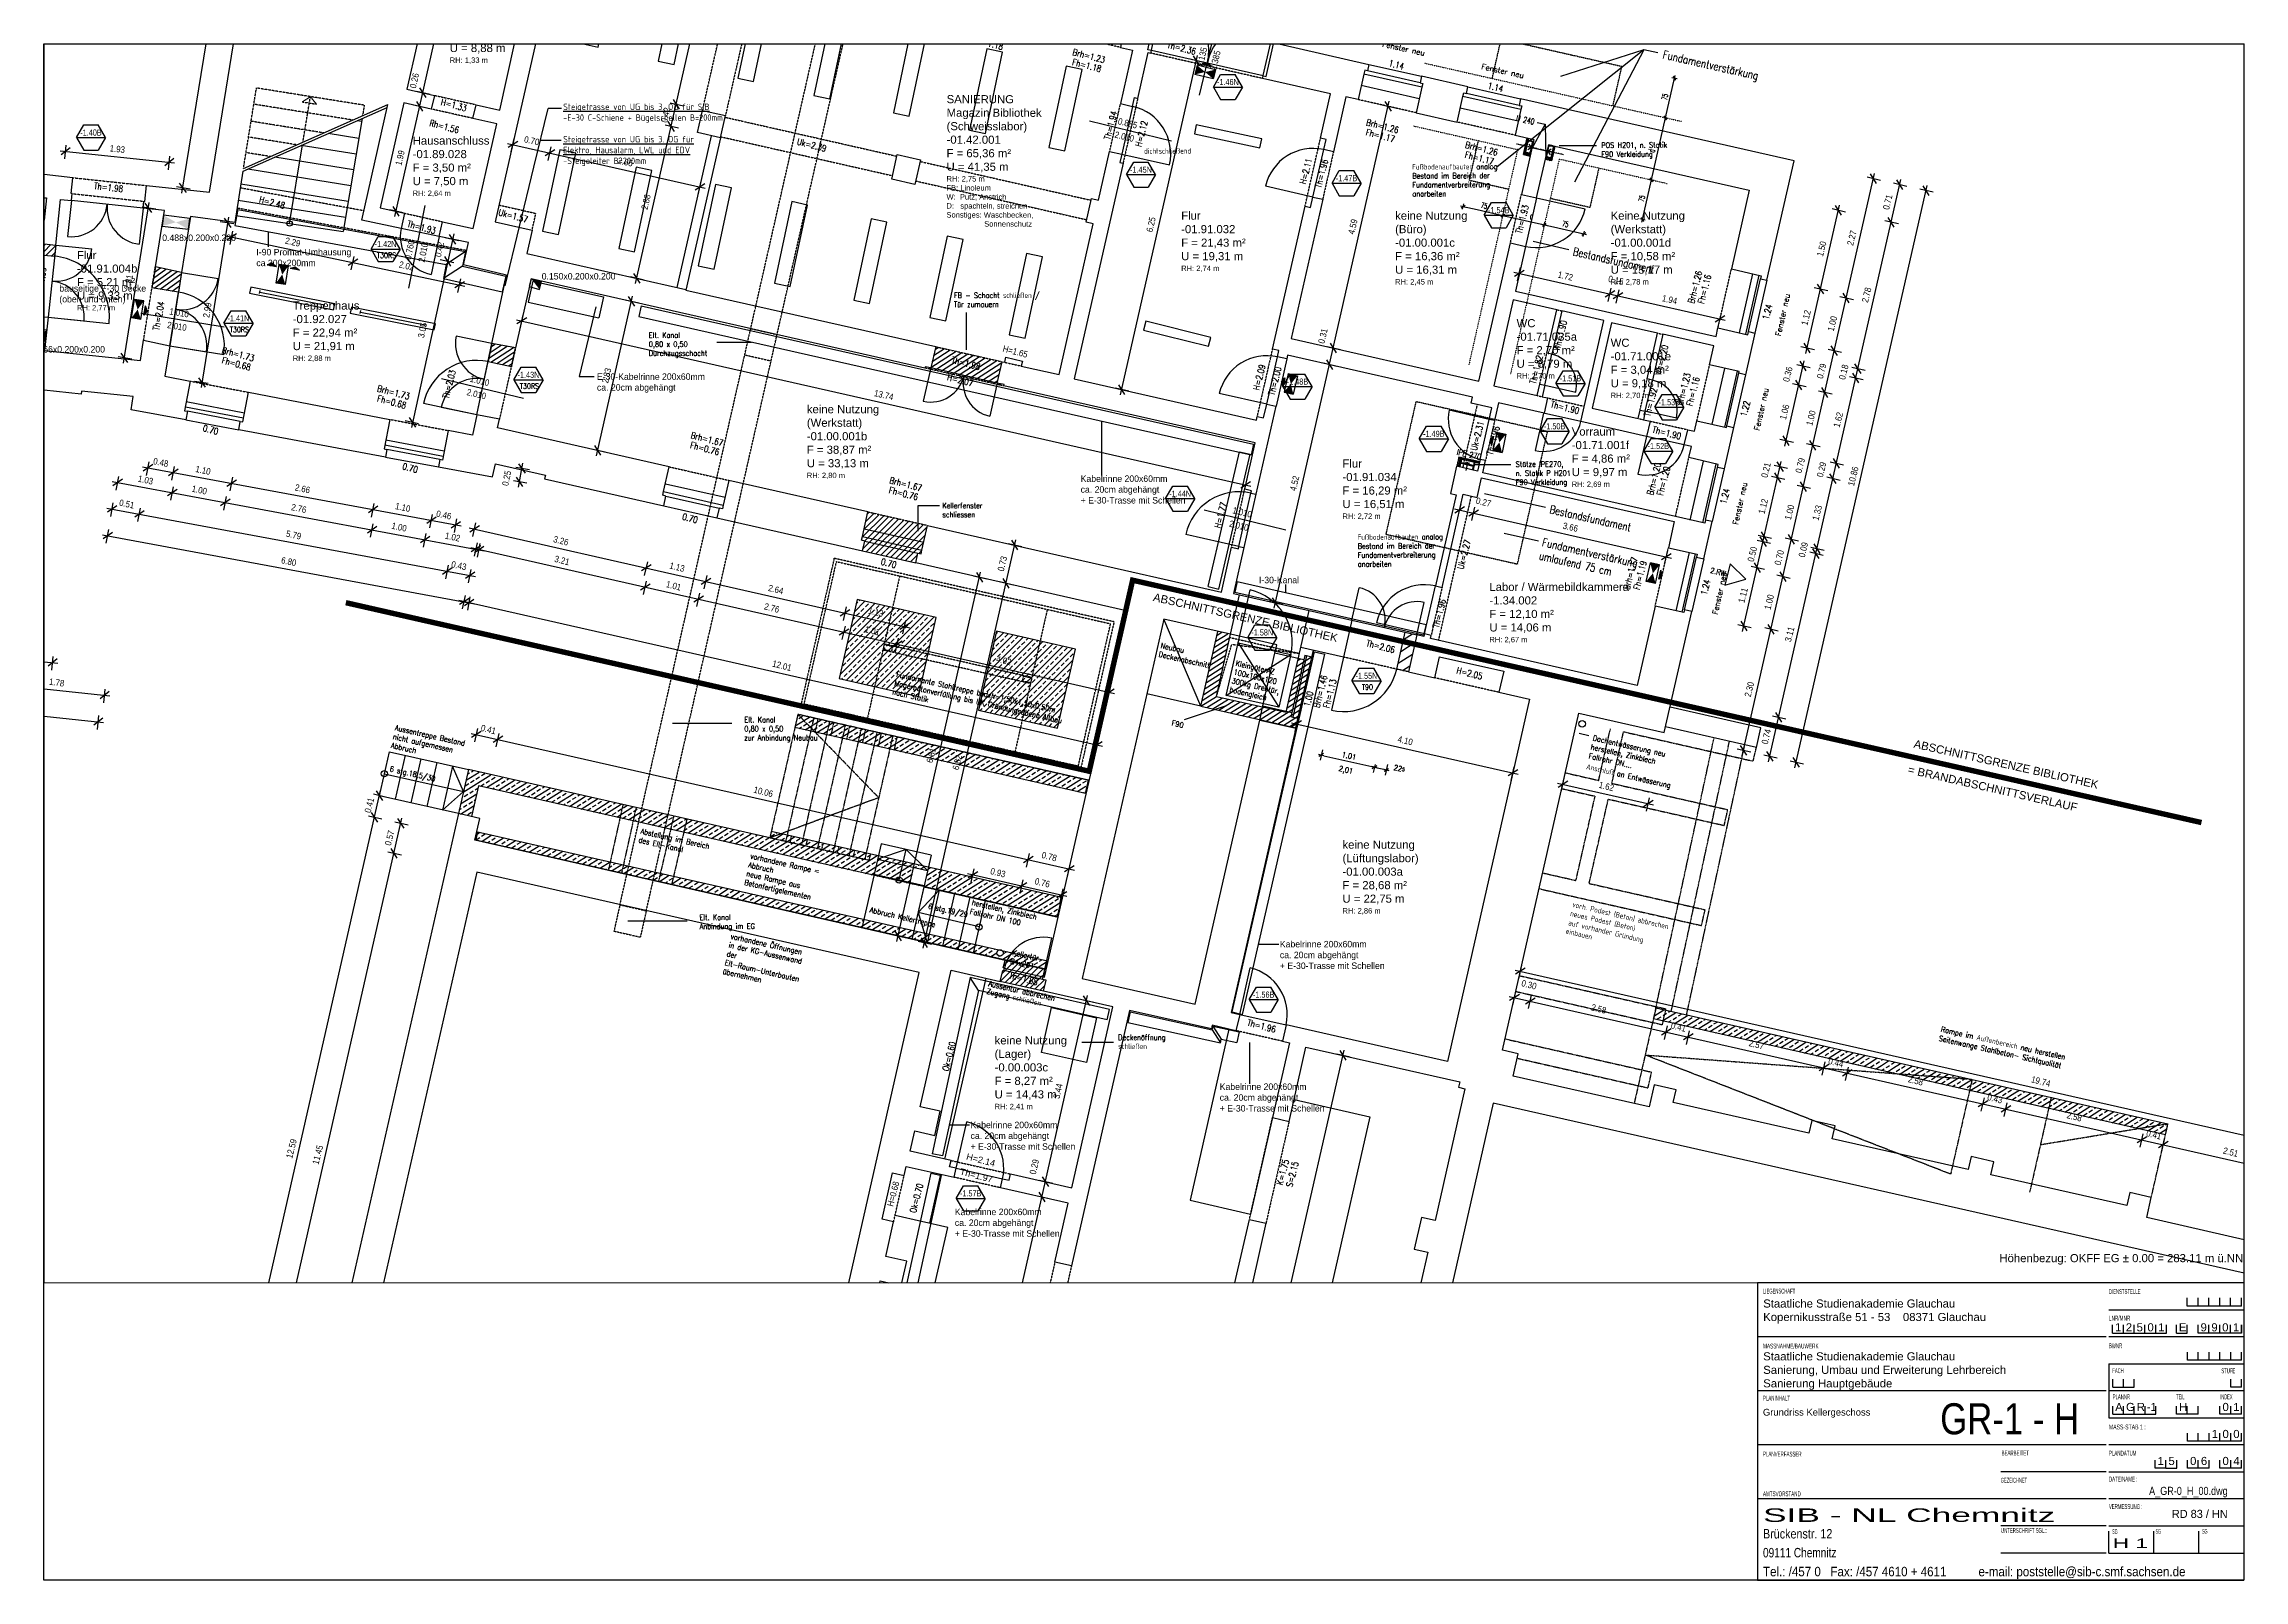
# Paper-space layout 'LayoutA3 (Fluchttreppe)' of a CAD drawing. Header units: metres, sheet in millimetres. Extents: x 319 to 726, y 2 to 286.
# The model-space entities are those that its viewports show. They can reach past a viewport. Long polylines and large blocks are cut down to what shows.
import ezdxf
from ezdxf.enums import TextEntityAlignment as Align

# ---------------------------------------------------------------- set-up
doc = ezdxf.new("R2010")
doc.units = ezdxf.units.M
doc.header["$LTSCALE"] = 0.03
for name, pattern in [('AUSGEZOGEN', [0]), ('DASHED', [0]), ('DOT', [0]), ('GESTRICHELT', [9, 6, -3]), ('PUNKT', [6.35, 0, -6.35]), ('STRICHLINIE', [19.05, 12.7, -6.35]), ('STRICHPUNKT', [25.4, 12.7, -6.35, 0, -6.35]), ('VERDECKT', [9.525, 6.35, -3.175])]:
    doc.linetypes.add(name, pattern=pattern)
for name, color, linetype in [('1_Plankopf', 7, 'Continuous'), ('A_abriss', 44, '_ABBRUCH'), ('A_ansicht', 9, 'Continuous'), ('A_bemaßung', 2, 'Continuous'), ('A_BRANDSCHUTZ', 10, 'Continuous'), ('A_Dach', 10, 'Continuous'), ('A_Deckenplan', 8, 'Continuous'), ('A_EINBAUTEN', 2, 'Continuous'), ('A_Elektro', 1, 'Continuous'), ('A_Fenster', 7, 'Continuous'), ('A_höhen', 3, 'Continuous'), ('A_NR_TÜR', 1, 'Continuous'), ('A_räume', 5, 'Continuous'), ('A_schraffur', 10, 'Continuous'), ('A_text', 5, 'Continuous'), ('A_treppe', 3, 'Continuous'), ('A_Tuernummern', 1, 'Continuous'), ('A_TXT-TUER', 1, 'Continuous'), ('A_türen', 9, 'Continuous'), ('A_türen_HU', 9, 'Continuous'), ('A_verdeckt', 8, 'STRICHLINIE'), ('A_wände', 6, 'Continuous'), ('A_WÄNDE_NEU', 6, 'Continuous'), ('CKMA0002', 2, 'Continuous'), ('E__DURCHBR', 2, 'Continuous'), ('E__LEUCHTEN', 6, 'AUSGEZOGEN'), ('E__VERSYS', 2, 'AUSGEZOGEN'), ('Standard', 7, 'AUSGEZOGEN')]:
    doc.layers.add(name, color=color, linetype=linetype)
doc.styles.add('ARIAL', font='ARIAL.TTF')
doc.styles.add('arial-n', font='ARIALN.TTF')
doc.styles.add('BOLDSIMP_FNT', font='TXT', dxfattribs={"height": 1})
doc.styles.add('ISO9', font='iso8.shx', dxfattribs={"height": 0.12})
doc.styles.add('NORM', font='simplex.shx', dxfattribs={"width": 0.7, "bigfont": 'bigfont.shx'})
doc.styles.add('PITSIMP8', font='PITSIMP8.SHX')
doc.styles.add('S70', font='DIN.SHX', dxfattribs={"width": 0.8, "height": 0.1})
doc.styles.add('SIMPLEX', font='simplex.shx', dxfattribs={"width": 0.8, "height": 0.1})
doc.styles.add('TXT', font='TXT.SHX')
doc.linetypes.add('_ABBRUCH', pattern='A,25,[101,cadkon.shx,S=3.5,R=0,X=0,Y=0],25', length=50)
doc.dimstyles.get("Standard").update_dxf_attribs({"dimtxt": 0.18, "dimasz": 0.18, "dimexe": 0.18, "dimexo": 0.0625, "dimgap": 0.09, "dimtad": 0, "dimtih": 1, "dimtoh": 1, "dimdec": 4, "dimzin": 0, "dimdsep": 46, "dimlunit": 3, "dimtxsty": 'Standard', "dimcen": 0.09, "dimadec": 0, "dimazin": 0, "dimtfac": 1, "dimtdec": 4, "dimtofl": 0, "dimtmove": 2, "dimatfit": 3, "dimfxl": 1, "dimtolj": 1, "dimtzin": 0, "dimarcsym": 0})
pattern_1 = [(33.0305, (232.715325, 157.426845), (-0.04326617, 0.06654645), [])]
pattern_2 = [(32.2206, (230.59453, 138.27047), (-0.0846424, 0.1343027), []), (32.2206, (230.704, 138.24564), (-0.0846424, 0.1343027), [0.079375, -0.0396875])]
pattern_3 = [(32.2211, (234.75659, 151.19512), (-0.0846436, 0.134302), []), (32.2211, (234.86606, 151.17029), (-0.0846436, 0.134302), [0.079375, -0.0396875])]
pattern_4 = [(32.21975, (254.362233, 162.634824), (-0.01692808, 0.0268608), []), (122.21975, (254.362233, 162.634824), (-0.0268608, -0.01692808), [])]

psp = doc.layouts.new('LayoutA3 (Fluchttreppe)')

# ---------------------------------------------------------------- texts
at = {"layer": '1_Plankopf', "color": 7, "linetype": 'AUSGEZOGEN', "style": 'ARIAL'}
for s, height, width, p, p2 in [('LIEGENSCHAFT', 0.9, 0.619235, (636.97, 54.85), (642.94, 54.85)), ('DIENSTSTELLE', 0.9, 0.629517, (700.97, 54.76), (706.82, 54.76)), ('LNR/MNR', 0.9, 0.691361, (700.97, 49.84), (704.93, 49.84)), ('MASSNAHME/BAUWERK', 0.9, 0.694796, (636.97, 44.67), (647.26, 44.67)), ('BWNR', 0.9, 0.640413, (700.97, 44.73), (703.43, 44.73)), ('FACH', 0.9, 0.604807, (701.62, 40.11), (703.69, 40.11)), ('STUFE', 0.9, 0.626029, (721.78, 40.08), (724.36, 40.08)), ('PLANINHALT', 0.9, 0.645985, (636.97, 35.02), (641.98, 35.02)), ('PLANNR', 0.9, 0.629361, (701.68, 35.27), (704.89, 35.27)), ('TEIL', 0.9, 0.576231, (713.45, 35.27), (714.98, 35.27)), ('INDEX', 0.9, 0.593364, (721.57, 35.27), (723.85, 35.27)), ('MASS-STAB 1 :', 0.9, 0.755584, (700.97, 29.69), (707.78, 29.69)), ('PLANVERFASSER', 0.9, 0.655042, (636.97, 24.68), (644.11, 24.68)), ('BEARBEITET', 0.9, 0.647926, (681.12, 24.87), (686.19, 24.87)), ('PLANDATUM', 0.9, 0.657694, (700.97, 24.84), (706.07, 24.84)), ('GEZEICHNET', 0.9, 0.603475, (680.96, 19.83), (685.85, 19.83)), ('DATEINAME :', 0.9, 0.657232, (700.97, 20.04), (706.25, 20.04)), ('AMTSVORSTAND', 0.9, 0.667092, (636.97, 17.31), (643.96, 17.31)), ('SIB - NL Chemnitz', 2.5, 1.870177, (636.97, 12.57), (691.05, 12.57)), ('VERMESSUNG :', 0.9, 0.644129, (700.97, 14.96), (707.18, 14.96)), ('RD 83 / HN', 1.5, 0.963798, (712.62, 13.3), (722.95, 13.3)), ('Brückenstr. 12', 1.75, 0.814198, (636.97, 9.5), (649.8, 9.5)), ('UNTERSCHRIFT SGL.:', 0.9, 0.631829, (681.02, 10.54), (689.45, 10.54)), ('SG', 0.9, 0.544981, (701.58, 10.33), (702.57, 10.33)), ('H 1', 1.75, 1.71731, (701.67, 7.75), (708.21, 7.75)), ('SG', 0.9, 0.544981, (709.6, 10.37), (710.59, 10.37)), ('SG', 0.9, 0.544981, (718.22, 10.37), (719.21, 10.37)), ('Tel.: /457 0   Fax: /457 4610 + 4611          e-mail: poststelle%%064sib-c.smf.sachsen.de', 1.75, 0.874519, (636.97, 2.5), (715.14, 2.5)), ('09111 Chemnitz', 1.75, 0.763439, (636.97, 6), (650.56, 6))]:
    psp.add_text(s, height=height, dxfattribs=dict(at, width=width)).set_placement(p, p2, align=Align.FIT)
at = {"layer": '1_Plankopf', "linetype": 'AUSGEZOGEN', "style": 'ARIAL', "width": 0.8}
psp.add_text('GR-1 - H', height=5.75, dxfattribs=at).set_placement((669.76, 28.78))
at = {"layer": '1_Plankopf', "color": 7, "linetype": 'AUSGEZOGEN', "style": 'ARIAL', "width": 0.8}
psp.add_text('A_GR-0_H_00.dwg', height=1.5, dxfattribs=at).set_placement((722.95, 17.56), align=Align.RIGHT)
at = {"layer": '1_Plankopf', "insert": (680.71, 62.15), "char_height": 1.5, "width": 57.55, "attachment_point": 1, "style": 'ARIAL'}
psp.add_mtext('Höhenbezug: OKFF EG ± 0.00 = 283.11 m ü.NN', dxfattribs=at)
at = {"layer": '1_Plankopf', "linetype": 'Continuous', "char_height": 1.5, "attachment_point": 1}
for s, insert, width in [('{\\fArial|b0|i0|c0|p34;Staatliche Studienakademie Glauchau\\PKopernikusstraße 51 - 53    08371 Glauchau}', (637.01, 53.75), 62.0135), ('\\fArial|b0|i0|c0|p34;1', (702.11, 49.35), 2), ('{\\fArial|b0|i0|c0|p34;2}', (704.1, 49.34), 2), ('\\fArial|b0|i0|c0|p34;5', (706.1, 49.34), 2), ('\\fArial|b0|i0|c0|p34;0', (708.1, 49.34), 2), ('\\fArial|b0|i0|c0|p34;1', (710.1, 49.34), 2), ('\\fArial|b0|i0|c0|p34;E', (713.92, 49.34), 2), ('\\fArial|b0|i0|c0|p34;9', (717.93, 49.34), 2), ('\\fArial|b0|i0|c0|p34;9', (719.93, 49.34), 2), ('\\fArial|b0|i0|c0|p34;0', (721.93, 49.34), 2), ('\\fArial|b0|i0|c0|p34;1', (723.93, 49.34), 2), ('\\fArial|b0|i0|c0|p34;Staatliche Studienakademie Glauchau\\PSanierung, Umbau und Erweiterung Lehrbereich\\PSanierung Hauptgebäude', (637.01, 43.97), 62.0135), ('{\\fArial|b0|i0|c0|p34;1}', (719.99, 29.6), 2), ('{\\fArial|b0|i0|c0|p34;0}', (721.99, 29.6), 2), ('{\\fArial|b0|i0|c0|p34;0}', (723.99, 29.6), 2), ('{\\fArial|b0|i0|c0|p34;1}', (709.99, 24.6), 2), ('{\\fArial|b0|i0|c0|p34;5}', (711.99, 24.6), 2), ('{\\fArial|b0|i0|c0|p34;0}', (715.99, 24.6), 2), ('{\\fArial|b0|i0|c0|p34;6}', (717.99, 24.6), 2), ('{\\fArial|b0|i0|c0|p34;0}', (721.99, 24.6), 2), ('{\\fArial|b0|i0|c0|p34;4}', (723.99, 24.6), 2)]:
    psp.add_mtext(s, dxfattribs=dict(at, insert=insert, width=width))
at = {"layer": '1_Plankopf', "insert": (636.95, 33.5), "char_height": 1.25, "width": 43.11, "attachment_point": 1}
psp.add_mtext('\\fArial|b0|i0|c0|p34;Grundriss Kellergeschoss', dxfattribs=at)
at = {"layer": '1_Plankopf', "linetype": 'Continuous', "char_height": 1.5, "width": 2, "attachment_point": 1, "style": 'ARIAL'}
for s, insert in [('A', (702.14, 34.6)), ('G', (704.14, 34.6)), ('R', (706.14, 34.6)), ('-1', (707.97, 34.6)), ('H', (713.94, 34.6)), ('{\\fArial|b0|i0|c0|p34;0}', (721.99, 34.6)), ('1', (723.99, 34.6))]:
    psp.add_mtext(s, dxfattribs=dict(at, insert=insert))

msp = doc.modelspace()

# ---------------------------------------------------------------- texts
at = {"layer": 'A_abriss', "ltscale": 0.5, "style": 'SIMPLEX', "width": 0.8}
for s, p in [('Th=1.98', (243.93862, 158.62325)), ('Th=1.88', (245.00409, 147.23206))]:
    msp.add_text(s, height=0.12, rotation=345.5, dxfattribs=at).set_placement(p, align=Align.BOTTOM_CENTER)
msp.add_text('H=2.07', height=0.12, rotation=345.5, dxfattribs=at).set_placement((243.59836, 158.3721), align=Align.BOTTOM_LEFT)
at = {"layer": 'A_abriss', "ltscale": 0.5, "char_height": 0.1, "width": 2.6729172, "attachment_point": 1, "rotation": 347.219949, "style": 'SIMPLEX'}
for s, insert in [('6 stg.18,5/30', (233.31449, 151.26226)), ('6 stg.19/29', (243.27785, 148.72094)), ('Kellertür\\P84x201', (244.83711, 147.86229))]:
    msp.add_mtext(s, dxfattribs=dict(at, insert=insert))
at = {"layer": 'A_bemaßung', "color": 7, "linetype": 'Continuous', "style": 'BOLDSIMP_FNT', "width": 0.9}
for s, rotation, p in [('6.15', 79.5, (229.84894, 164.8091)), ('2.88', 76.9, (238.83331, 164.76313)), ('0.26', 76.9, (233.81776, 163.79115)), ('0.42', 76.9, (238.46831, 163.15399)), ('0.70', 347.8, (235.77079, 162.77433)), ('1.93', 353.5, (228.11033, 162.60547)), ('1.99', 76.9, (233.55134, 162.36186)), ('2.85', 347.8, (237.50186, 162.38108)), ('2.88', 76.9, (238.10332, 161.54487)), ('0.71', 75.9, (261.07501, 161.54108)), ('6.25', 76.9, (247.44748, 161.12759)), ('4.59', 76.9, (251.18129, 161.08816)), ('2.29', 346.9, (231.34798, 160.90056)), ('0.42', 77.9, (234.2831, 160.66821)), ('1.50', 75.9, (259.85366, 160.67723)), ('2.27', 75.9, (260.412, 160.87837)), ('2.02', 346.9, (233.45381, 160.45821)), ('1.72', 346.9, (254.8958, 160.27204)), ('2.81', 80.5, (228.5396, 160.0645)), ('0.15', 346.9, (255.82889, 160.19371)), ('1.94', 346.9, (256.82426, 159.83461)), ('2.78', 75.9, (260.68506, 159.82191)), ('2.99', 80.9, (229.99719, 159.5484)), ('1.12', 75.9, (259.56443, 159.40213)), ('1.00', 75.9, (260.05206, 159.29154)), ('3.05', 77.9, (233.96934, 159.17074)), ('0.31', 76.9, (250.62823, 159.06396)), ('2.83', 76.9, (237.37444, 158.3315)), ('0.36', 75.9, (259.22655, 158.35446)), ('0.79', 75.9, (259.8528, 158.41311)), ('0.18', 75.9, (260.2611, 158.39471)), ('13.74', 346.9, (242.24551, 158.07723)), ('1.06', 75.9, (259.16819, 157.65528)), ('1.00', 75.9, (259.6558, 157.54468)), ('1.62', 75.9, (260.16113, 157.51208)), ('0.48', 348.1, (228.90783, 156.81684)), ('1.10', 348.1, (229.68952, 156.67169)), ('0.25', 78.2, (235.5276, 156.43144)), ('0.21', 75.9, (258.82405, 156.57998)), ('0.79', 75.9, (259.4567, 156.66684)), ('0.29', 75.9, (259.85174, 156.59003)), ('10.86', 75.9, (260.42786, 156.42769)), ('1.03', 348.1, (228.62574, 156.49208)), ('1.00', 348.1, (229.62144, 156.30717)), ('2.66', 348.1, (231.53017, 156.32987)), ('4.52', 76.9, (250.10368, 156.3373)), ('0.51', 348.1, (228.27819, 156.04807)), ('2.76', 348.1, (231.46215, 155.96537)), ('1.10', 348.1, (233.386, 155.98526)), ('0.46', 348.1, (234.14446, 155.84442)), ('0.27', 346.9, (253.38126, 156.08546)), ('1.12', 75.9, (258.77224, 155.90963)), ('1.00', 75.9, (259.25986, 155.79902)), ('1.33', 75.9, (259.7707, 155.79082)), ('5.79', 348.1, (231.36566, 155.47474)), ('1.00', 348.1, (233.31798, 155.62073)), ('1.02', 348.1, (234.30725, 155.43701)), ('3.26', 345.9, (236.30913, 155.37346)), ('3.66', 346.9, (254.98884, 155.62251)), ('6.80', 348.1, (231.27564, 154.98291)), ('3.21', 345.9, (236.32882, 155.00945)), ('0.73', 75.9, (244.6951, 154.8476)), ('0.50', 75.9, (258.57116, 155.02316)), ('0.70', 75.9, (259.0697, 154.96072)), ('0.09', 75.9, (259.51507, 155.10585)), ('0.43', 348.1, (234.4226, 154.90706)), ('1.13', 345.9, (238.45726, 154.8862)), ('1.01', 345.9, (238.39476, 154.54082)), ('2.64', 345.9, (240.28557, 154.47149)), ('1.11', 75.9, (258.39876, 154.26309)), ('1.00', 75.9, (258.88296, 154.13744)), ('2.76', 345.9, (240.21051, 154.12896)), ('1.13', 345.9, (242.13389, 154.05223)), ('1.01', 345.9, (242.07138, 153.70687)), ('3.11', 75.9, (259.26057, 153.54191)), ('12.01', 345.9, (240.35949, 153.07056)), ('4.02', 345.9, (244.50351, 153.15522)), ('1.78', 352.5, (226.98628, 152.73166)), ('2.30', 75.9, (258.5161, 152.52013)), ('0.41', 345.9, (234.9674, 151.8803)), ('0.74', 75.9, (258.8306, 151.64634)), ('6.81', 75.9, (243.37772, 151.30003)), ('6.82', 75.9, (243.86058, 151.16853)), ('4.10', 346.9, (251.93209, 151.67079)), ('0.41', 75.9, (232.98139, 150.3758)), ('10.06', 345.9, (240.01515, 150.73533)), ('1.62', 345.9, (255.65351, 150.82628)), ('0.57', 75.9, (233.35665, 149.76995)), ('0.78', 345.9, (245.34457, 149.52645)), ('0.93', 345.9, (244.39526, 149.22909)), ('0.76', 345.9, (245.21691, 149.04271)), ('0.30', 345.9, (254.22161, 147.15396)), ('2.58', 345.9, (255.51233, 146.70746)), ('0.41', 345.9, (256.98789, 146.37276)), ('2.57', 345.9, (258.43037, 146.04556)), ('0.44', 345.9, (259.89953, 145.71232)), ('3.44', 76.9, (245.72626, 145.0858)), ('2.58', 345.9, (261.37455, 145.37772)), ('19.74', 345.9, (263.65264, 145.3737)), ('0.43', 345.9, (262.84224, 145.04485)), ('2.58', 345.9, (264.31142, 144.71157)), ('0.41', 345.9, (265.78303, 144.37778)), ('12.59', 75.9, (231.53062, 143.97983)), ('11.45', 75.9, (232.01747, 143.86588)), ('2.51', 345.9, (267.20493, 144.05526)), ('0.29', 76.9, (245.28817, 143.68353))]:
    msp.add_text(s, height=0.12, rotation=rotation, dxfattribs=at).set_placement(p, align=Align.BOTTOM_LEFT)
at = {"layer": 'A_bemaßung', "color": 7, "linetype": 'DOT', "style": 'BOLDSIMP_FNT', "width": 0.9}
for s, rotation, p in [('2.135', 76.379731, (248.37934, 164.18948)), ('2.385', 76.379731, (248.62639, 164.12963)), ('0.885', 346.379731, (246.75607, 163.11015)), ('2.010', 346.379731, (246.69621, 162.86311)), ('0.760', 78.870293, (233.72882, 160.62151)), ('2.010', 78.870293, (233.97823, 160.57244)), ('1.010', 350.77043, (229.21053, 159.58674)), ('2.010', 350.77043, (229.16976, 159.33584)), ('1.010', 346.379731, (234.76681, 158.34333)), ('2.010', 346.379731, (234.70695, 158.09629)), ('1.010', 346.379731, (248.87539, 155.90791)), ('2.010', 346.379731, (248.81553, 155.66087))]:
    msp.add_text(s, height=0.12, rotation=rotation, dxfattribs=at).set_placement(p, align=Align.BOTTOM_LEFT)
at = {"layer": 'A_bemaßung', "color": 7, "linetype": 'Continuous', "style": 'BOLDSIMP_FNT', "width": 0.9}
for s, rotation, p in [('H=1.65', 345.5, (244.85082, 158.84168)), ('H=0.68', 75.5, (242.70838, 143.31499))]:
    msp.add_text(s, height=0.12, rotation=rotation, dxfattribs=at).set_placement(p, align=Align.BOTTOM_CENTER)
at = {"layer": 'A_bemaßung', "insert": (250.98906, 151.17685), "char_height": 0.1, "width": 1.8, "attachment_point": 5, "rotation": 347.220863, "style": 'SIMPLEX'}
msp.add_mtext('2,01', dxfattribs=at)
at = {"layer": 'A_BRANDSCHUTZ', "linetype": 'Continuous', "char_height": 0.1, "width": 1.1421, "attachment_point": 1, "style": 'SIMPLEX'}
for s, insert, rotation in [('dichtschließend', (247.25896, 162.69726), 0.160198), ('2.RW', (257.75027, 154.93642), 346.35818)]:
    msp.add_mtext(s, dxfattribs=dict(at, insert=insert, rotation=rotation))
at = {"layer": 'A_BRANDSCHUTZ', "linetype": 'Continuous', "insert": (243.52607, 156.13255), "char_height": 0.1, "width": 1.1421, "attachment_point": 1, "style": 'SIMPLEX'}
msp.add_mtext('Kellerfenster schliessen', dxfattribs=at)
at = {"layer": 'A_höhen', "linetype": 'Continuous', "style": 'SIMPLEX', "width": 0.8}
for s, rotation, p in [('Brh=1.23', 345.5, (244.40038, 164.72528)), ('Fh=1.18', 345.5, (244.36055, 164.54971)), ('Brh=1.23', 345.5, (246.21425, 164.31383)), ('Th=2.36', 345.5, (247.93038, 164.45878)), ('Fh=1.18', 345.5, (246.17447, 164.13829)), ('H=1.33', 345.2, (234.46328, 163.40458)), ('Th=1.94', 75.5, (246.73408, 163.09802)), ('Uk=2.39', 345.5, (241.08509, 162.6646)), ('H=2.12', 75.5, (247.3003, 162.9422)), ('H=2.11', 75.5, (250.34407, 162.2478)), ('Th=1.96', 75.5, (250.63361, 162.2051)), ('Th=1.98', 353.7, (228.08763, 161.87737)), ('H=2.48', 345.2, (231.09942, 161.60138)), ('Th=1.93', 75.5, (254.3463, 161.36026)), ('Th=1.93', 345.2, (233.86484, 161.14334)), ('Th=1.99', 83.8, (226.95394, 160.21643)), ('Brh=1.26', 75.5, (257.54509, 160.10362)), ('Fh=1.16', 75.5, (257.7206, 160.06382)), ('Th=2.04', 79, (229.1191, 159.57642)), ('1.24', 75.5, (258.88437, 159.64308)), ('Fh=0.68', 345.2, (230.43706, 158.61616)), ('Brh=1.73', 345.2, (230.46989, 158.79316)), ('Th=2.03', 75.5, (234.49178, 158.30685)), ('H=2.09', 75.5, (249.4817, 158.43279)), ('Th=2.00', 75.5, (249.77039, 158.36513)), ('Fh=0.68', 345.2, (233.31355, 157.90897)), ('Brh=1.73', 345.2, (233.3464, 158.08595)), ('Th=1.90', 345.5, (255.02231, 157.80554)), ('0.70', 345.2, (229.96252, 157.39373)), ('Uk=2.31', 75.5, (253.51678, 157.34894)), ('Th=1.96', 75.5, (253.81112, 157.26369)), ('Th=1.90', 345.5, (256.90692, 157.33603)), ('Fh=0.76', 345.5, (239.10795, 157.04575)), ('Brh=1.67', 345.5, (239.14777, 157.22129)), ('0.70', 345.2, (233.65512, 156.6865)), ('Fh=0.76', 345.5, (242.78457, 156.21177)), ('Brh=1.67', 345.5, (242.82439, 156.38733)), ('0.70', 345.5, (238.8331, 155.75494)), ('0.70', 345.5, (242.50971, 154.92097)), ('Uk=2.27', 75.5, (253.26887, 155.15325)), ('Brh=1.17', 75.5, (256.35172, 154.80436)), ('Fh=1.19', 75.5, (256.52791, 154.76762)), ('1.24', 75.5, (257.73949, 154.54615)), ('Th=1.96', 75.5, (252.8142, 154.06171)), ('Th=2.06', 345.5, (251.61106, 153.38199)), ('H=2.05', 345.5, (253.25789, 152.88466)), ('Th=1.96', 345.5, (249.40825, 146.35496)), ('K=1.75', 75.5, (249.91835, 143.71772)), ('S=2.15', 75.5, (250.09387, 143.67789))]:
    msp.add_text(s, height=0.12, rotation=rotation, dxfattribs=at).set_placement(p, align=Align.BOTTOM_CENTER)
for s, rotation, p in [('1.14', 345.5, (251.9277, 164.24321)), ('1.14', 345.5, (253.76112, 163.82734)), ('Brh=1.26', 345.5, (251.66999, 163.10707)), ('Fh=1.17', 345.5, (251.63016, 162.93152)), ('Fh=1.17', 345.5, (253.4636, 162.51568)), ('Brh=1.26', 345.5, (253.50343, 162.6912)), ('Brh=1.23', 75.5, (257.23948, 158.23557)), ('Fh=1.16', 75.5, (257.41502, 158.19574)), ('1.22', 75.5, (258.38073, 157.8773)), ('Brh=1.20', 75.5, (256.69323, 156.57664)), ('Fh=1.20', 75.5, (256.8688, 156.53685)), ('1.24', 75.5, (258.0063, 156.25693)), ('Brh=1.46', 75.5, (250.51972, 152.64183)), ('Fh=1.13', 75.5, (250.69529, 152.60202)), ('1.00', 75.5, (250.30053, 152.50386))]:
    msp.add_text(s, height=0.12, rotation=rotation, dxfattribs=at).set_placement(p, align=Align.MIDDLE_CENTER)
for s, rotation, p in [('Rh=1.56', 345.2, (234.01484, 163.07926)), ('Uk=1.57', 345.2, (235.29239, 161.42432)), ('Wh=1.90', 75.5, (254.98042, 158.93088)), ('Th=1.82', 75.5, (254.53815, 158.31571)), ('Wh=2.20', 75.5, (256.85276, 158.47588)), ('Th=1.92', 75.5, (256.65566, 157.71329)), ('H=1.77', 75.5, (248.70577, 155.64624)), ('Ok=0.60', 75.5, (243.6733, 145.59426)), ('Ok=0.70', 75.5, (243.0702, 142.96841))]:
    msp.add_text(s, height=0.12, rotation=rotation, dxfattribs=at).set_placement(p, align=Align.BOTTOM_LEFT)
at = {"layer": 'A_höhen', "linetype": 'Continuous', "style": 'ARIAL'}
for s, p in [('Th=1.97', (244.1314, 143.58868)), ('H=2.14', (244.21326, 143.87577))]:
    msp.add_text(s, height=0.12, rotation=345.5, dxfattribs=at).set_placement(p, align=Align.BOTTOM_CENTER)
at = {"layer": 'A_räume', "linetype": 'Continuous', "char_height": 0.15, "width": 6.6459, "attachment_point": 1}
for s, insert in [('\\fArial|b0|i0|c0|p34;Lager\\P-01.41.029\\PF = 4,72 m²\\PU = 8,88 m\\P\\H0.1;RH: 1,33 m', (234.41096, 165.37911)), ('\\fArial|b0|i0|c0|p34;Hausanschluss\\P-01.89.028\\PF = 3,50 m²\\PU = 7,50 m\\P\\H0.1;RH: 2,64 m', (233.72473, 162.91513)), ('\\fArial|b0|i0|c0|p34;Flur\\P-01.91.032\\PF = 21,43 m²\\PU = 19,31 m\\P\\H0.1;RH: 2,74 m', (247.94486, 161.52565)), ('\\fArial|b0|i0|c0|p34;keine Nutzung\\P(Büro)\\P-01.00.001c\\PF = 16,36 m²\\PU = 16,31 m\\P\\H0.1;RH: 2,45 m', (251.90345, 161.52565)), ('\\fArial|b0|i0|c0|p34;Keine Nutzung\\P(Werkstatt)\\P-01.00.001d\\PF = 10,58 m²\\PU = 13,17 m\\P\\H0.1;RH: 2,78 m', (255.89126, 161.52565)), ('\\fArial|b0|i0|c0|p34;Flur\\P-01.91.004b\\PF = 5,21 m²\\PU = 9,33 m\\P\\H0.1;RH: 2,77 m', (227.51309, 160.79552)), ('\\fArial|b0|i0|c0|p34;Treppenhaus\\P-01.92.027\\PF = 22,94 m²\\PU = 21,91 m\\P\\H0.1;RH: 2,88 m', (231.50627, 159.8611)), ('\\fArial|b0|i0|c0|p34;WC\\P-01.71.035a\\PF = 2,70 m²\\PU = 8,79 m\\P\\H0.1;RH: 2,70 m', (254.15077, 159.53462)), ('\\fArial|b0|i0|c0|p34;WC\\P-01.71.001e\\PF = 3,04 m²\\PU = 9,18 m\\P\\H0.1;RH: 2,70 m', (255.89126, 159.17261)), ('\\fArial|b0|i0|c0|p34;keine Nutzung\\P(Werkstatt)\\P-01.00.001b\\PF = 38,87 m²\\PU = 33,13 m\\P\\H0.1;RH: 2,80 m', (241.01825, 157.94218)), ('\\fArial|b0|i0|c0|p34;Vorraum\\P-01.71.001f\\PF = 4,86 m²\\PU = 9,97 m\\P\\H0.1;RH: 2,69 m', (255.17096, 157.52864)), ('\\fArial|b0|i0|c0|p34;Flur\\P-01.91.034\\PF = 16,29 m²\\PU = 16,51 m\\P\\H0.1;RH: 2,72 m', (250.92916, 156.93682)), ('\\fArial|b0|i0|c0|p34;Labor / Wärmebildkammera\\P-1.34.002\\PF = 12,10 m²\\PU = 14,06 m\\P\\H0.1;RH: 2,67 m', (253.64718, 154.65247)), ('\\fArial|b0|i0|c0|p34;keine Nutzung\\P(Lüftungslabor)\\P-01.00.003a\\PF = 28,68 m²\\PU = 22,75 m\\P\\H0.1;RH: 2,86 m', (250.92916, 149.88147)), ('\\fArial|b0|i0|c0|p34;keine Nutzung\\P(Lager)\\P-0.00.003c\\PF = 8,27 m²\\PU = 14,43 m\\P\\H0.1;RH: 2,41 m', (244.49248, 146.25798))]:
    msp.add_mtext(s, dxfattribs=dict(at, insert=insert))
for s, insert, rotation in [('\\fArial|b0|i0|c0|p34;SANIERUNG\\PMagazin Bibliothek \\P(Schweisslabor)\\P-01.42.001\\PF = 65,36 m²\\PU = 41,35 m\\P\\H0.1;RH: 2,75 m\\PFB: Linoleum\\PW:  Putz, Anstrich\\PD:   spachteln, streichen\\PSonstiges: Waschbecken, \\P                  Sonnenschutz', (243.60537, 163.68242), 359.899866), ('{\\fArial|b0|i0|c0|p34;ABSCHNITTSGRENZE BIBLIOTHEK}', (247.44752, 154.46552), 347.374192), ('{\\fArial|b0|i0|c0|p34;ABSCHNITTSGRENZE BIBLIOTHEK}', (261.52121, 151.75043), 347.374192), ('{\\fArial|b0|i0|c0|p34;= BRANDABSCHNITTSVERLAUF}', (261.41339, 151.27514), 347.218177)]:
    msp.add_mtext(s, dxfattribs=dict(at, insert=insert, rotation=rotation))
at = {"layer": 'A_text', "width": 0.8}
for s, rotation, style, p in [('Fallrohr DN....', 347.221754, 'SIMPLEX', (255.47725, 151.40267)), ('herstellen, Zinkblech', 347.221754, 'SIMPLEX', (255.51517, 151.56985)), ('Dachentwässerung neu', 347.221754, 'SIMPLEX', (255.55308, 151.73703)), ('Anschluß an Entwässerung', 347.221754, 'SIMPLEX', (255.43256, 151.20561)), ('Fallrohr DN 100', 347.221754, 'SIMPLEX', (244.02716, 148.52291)), ('herstellen, Zinkblech', 347.221754, 'SIMPLEX', (244.06507, 148.6901)), ('vorh. Podest (Beton) abbrechen', 346.844793, 'S70', (255.17411, 148.6533)), ('einbauen', 346.844793, 'S70', (255.05307, 148.16189)), ('auf vorhander Gründung ', 346.844793, 'S70', (255.10065, 148.31531)), ('neues Podest (Beton)', 346.844793, 'S70', (255.13536, 148.48748)), ('Zugang schließen', 347.221754, 'SIMPLEX', (244.33582, 147.04595)), ('Aussentür abbrechen', 347.221754, 'SIMPLEX', (244.37032, 147.18736)), ('Seitenwange Stahlbeton- Sichtqualität', 347.221754, 'SIMPLEX', (261.95702, 146.17625)), ('Rampe im Außenbereich neu herstellen', 347.221754, 'SIMPLEX', (261.99493, 146.34343))]:
    msp.add_text(s, height=0.1, rotation=rotation, dxfattribs=dict(at, style=style)).set_placement(p)
at = {"layer": 'A_text', "linetype": 'Continuous', "char_height": 0.1, "width": 1.1421, "attachment_point": 1}
for insert, rotation in [((251.68054, 164.67925), 347.502755), ((253.51397, 164.26336), 347.502755), ((258.9393, 159.23338), 77.502755), ((258.54313, 157.48653), 77.502755), ((258.14809, 155.74067), 77.502755), ((257.77022, 154.07932), 77.502755)]:
    msp.add_mtext('{\\Fsimplex.shx;Fenster neu}', dxfattribs=dict(at, insert=insert, rotation=rotation))
at = {"layer": 'A_text', "char_height": 0.1, "attachment_point": 1, "style": 'SIMPLEX'}
for s, insert, width, rotation in [('POS H201, n. Statik\\PF90 Verkleidung', (255.71744, 162.8052), 2.4872, 0.219752), ('Fußbodenaufbauten analog\\PBestand im Bereich der\\PFundamentverbreiterung\\Panarbeiten', (252.22034, 162.4039), 2.4872, 0.219752), ('Stütze IPE270, \\Pn. Statik P H201\\PF90 Verkleidung', (254.13322, 156.89822), 2.4872, 0.219752), ('Fußbodenaufbauten analog\\PBestand im Bereich der\\PFundamentverbreiterung\\Panarbeiten', (251.21023, 155.5503), 2.4872, 0.219752), ('Elt. Kanal \\PAnbindung im EG', (239.03231, 148.50951), 1.6586, 0.220085)]:
    msp.add_mtext(s, dxfattribs=dict(at, insert=insert, width=width, rotation=rotation))
for s, insert, width in [('FB - Schacht schließen / Tür zumauern', (243.73964, 160.02583), 1.6586436), ('Elt. Kanal \\P0,80 x 0,50\\PDurchzugsschacht', (238.09443, 159.28722), 1.6586), ('Elt. Kanal \\P0,80 x 0,50\\Pzur Anbindung Neubau', (239.86248, 152.16945), 1.6586), ('Deckenöffnung schließen', (246.77846, 146.28883), 1.1422141)]:
    msp.add_mtext(s, dxfattribs=dict(at, insert=insert, width=width))
at = {"layer": 'A_text', "linetype": 'Continuous', "char_height": 0.1, "attachment_point": 1, "style": 'SIMPLEX'}
for s, insert, width, rotation in [('Neubau\\PDeckenabschnitt', (247.57895, 153.54645), 1, 347.220401), ('KleingüterAZ\\P100x100x120\\P300kg Drehtür, bodengleich', (248.96745, 153.21773), 1, 347), ('Fundamente Stahltreppe bxdxh=1,50x1,50x0,50m\\PMagerbetonverfüllung bis UK Gründungsebene Altbau\\Pnach Statik', (242.68961, 153.01242), 3.1952584, 347.219891), ('Aussentreppe Bestand nicht aufgemessen\\PAbbruch', (233.41128, 152.02233), 1.4117205, 347.219891), ('F90', (247.78395, 152.11158), 1, 347), ('Abstellung im Bereich des Elt-Kanal', (237.95625, 150.10912), 1.4117, 347.221097), ('vorhandene Rampe = Abbruch\\Pneue Rampe aus Betonfertigelementen', (239.98703, 149.64852), 1.4117205, 347.219891), ('vorhandene Öffnungen in der KG-Aussenwand der Elt-Raum-Unterbauten übernehmen', (239.62473, 148.16308), 1.4117, 347.219752)]:
    msp.add_mtext(s, dxfattribs=dict(at, insert=insert, width=width, rotation=rotation))
at = {"layer": 'A_treppe', "color": 1, "linetype": 'Continuous', "insert": (242.19765, 148.65178), "char_height": 0.1, "width": 2.6729, "attachment_point": 1, "rotation": 347, "style": 'SIMPLEX'}
msp.add_mtext('Abbruch Kellertreppe', dxfattribs=at)
at = {"layer": 'Standard', "color": 7, "linetype": 'AUSGEZOGEN'}
for s, height, rotation, style, width, p, p2 in [('Fundamentverstärkung', 0.15, 347.2, 'SIMPLEX', 0.718561, (256.84518, 164.36497), (258.60695, 163.9647)), ('75', 0.1, 77.22367, 'TXT', 0.7, (256.93018, 163.58198), (256.95598, 163.69576)), ('U 240', 0.11, 347.2, 'SIMPLEX', 0.677895, (254.13798, 163.20693), (254.46693, 163.1322)), ('d', 0.125, 77.2, 'SIMPLEX', 0.777778, (256.70402, 162.61081), (256.71633, 162.66498)), ('75', 0.1, 347.22367, 'TXT', 0.7, (253.48298, 161.59876), (253.59676, 161.57296)), ('75', 0.1, 77.22367, 'TXT', 0.7, (256.50342, 161.69998), (256.52922, 161.81375)), ('d', 0.125, 347.2, 'SIMPLEX', 0.777778, (254.39157, 161.3924), (254.44575, 161.38009)), ('75', 0.1, 347.22367, 'TXT', 0.7, (254.98479, 161.25821), (255.09857, 161.23241)), ('Bestandsfundament', 0.15, 347.2, 'SIMPLEX', 0.7, (255.18292, 160.71829), (256.67978, 160.37821)), ('IPE 270', 0.11, 347.2, 'SIMPLEX', 0.717355, (253.03747, 157.02582), (253.48084, 156.92509)), ('Bestandsfundament', 0.15, 347.2, 'SIMPLEX', 0.7, (254.75113, 155.94475), (256.24798, 155.60467)), ('umlaufend 75 cm', 0.15, 347.2, 'SIMPLEX', 0.683393, (254.55654, 155.08709), (255.89412, 154.7832)), ('Fundamentverstärkung', 0.15, 347.2, 'SIMPLEX', 0.718561, (254.61304, 155.33576), (256.37481, 154.93549))]:
    msp.add_text(s, height=height, rotation=rotation, dxfattribs=dict(at, style=style, width=width)).set_placement(p, p2, align=Align.FIT)

# ---------------------------------------------------------------- blocks, each defined once
blk = doc.blocks.new('SLASH1')
at = {"layer": 'A_bemaßung', "color": 2, "linetype": 'Continuous'}
for p, q in [((0.07663, 0.07663), (-0.07319, -0.07319)), ((0, -0.14068), (0, 0.11466))]:
    blk.add_line(p, q, dxfattribs=at)
blk = doc.blocks.new('DIMCROSS')
at = {"color": 0, "linetype": 'ByBlock'}
blk.add_line((-1, 0), (1, 0), dxfattribs=at)
at = {"linetype": 'ByBlock'}
blk.add_line((-0.707107, -0.707107), (0.707107, 0.707107), dxfattribs=at)
blk = doc.blocks.new('*D58')
at = {"layer": 'A_bemaßung', "color": 1, "lineweight": -2}
for p, q in [((250.559, 151.562), (250.514, 151.367)), ((250.585, 151.453), (251.473, 151.252)), ((251.532, 151.289), (251.499, 151.143))]:
    blk.add_line(p, q, dxfattribs=at)
at = {"layer": 'Defpoints', "color": 0}
for p in [(250.789, 152.578), (251.763, 152.306), (251.521, 151.241)]:
    blk.add_point(p, dxfattribs=at)
at = {"layer": 'A_bemaßung', "color": 1, "lineweight": -2, "xscale": 0.05, "yscale": 0.05, "zscale": 0.05}
for p, rotation in [((250.536, 151.464), 167.2208625666842), ((251.521, 151.241), 347.2208625666843)]:
    blk.add_blockref('DIMCROSS', p, dxfattribs=dict(at, rotation=rotation))
at = {"layer": 'A_bemaßung', "color": 3, "insert": (251.051, 151.45), "char_height": 0.1, "attachment_point": 5, "rotation": 347.2209, "style": 'SIMPLEX'}
blk.add_mtext('\\A1;1.01', dxfattribs=at)
blk = doc.blocks.new('*D59')
at = {"layer": 'A_bemaßung', "color": 1, "lineweight": -2}
for p, q in [((251.57, 151.23), (251.692, 151.202)), ((251.763, 151.288), (251.719, 151.093))]:
    blk.add_line(p, q, dxfattribs=at)
at = {"layer": 'Defpoints', "color": 0}
for p in [(251.763, 152.306), (251.982, 152.256), (251.741, 151.191)]:
    blk.add_point(p, dxfattribs=at)
at = {"layer": 'A_bemaßung', "color": 1, "lineweight": -2, "xscale": 0.05, "yscale": 0.05, "zscale": 0.05}
for p, rotation in [((251.521, 151.241), 167.2208625666842), ((251.741, 151.191), 347.2208625666843)]:
    blk.add_blockref('DIMCROSS', p, dxfattribs=dict(at, rotation=rotation))
at = {"layer": 'A_bemaßung', "color": 3, "insert": (251.982, 151.216), "char_height": 0.1, "attachment_point": 5, "rotation": 347.2209, "style": 'SIMPLEX'}
blk.add_mtext('\\A1;22{\\A1\\H0.7x\\S5;}', dxfattribs=at)
blk = doc.blocks.new('Tür-Nr')
at = {"layer": 'A_NR_TÜR'}
for p, q in [((-0.057, -108.865), (0.077, -108.632)), ((0.077, -108.632), (0.347, -108.632)), ((0.481, -108.865), (0.347, -108.632)), ((-0.057, -108.865), (0.481, -108.865)), ((-0.057, -108.865), (0.077, -109.098)), ((0.481, -108.865), (0.347, -109.098)), ((0.077, -109.098), (0.347, -109.098))]:
    blk.add_line(p, q, dxfattribs=at)
at = {"layer": 'A_TXT-TUER', "style": 'arial-n', "flags": 4}
blk.add_attdef('TÜR-NR.', text='', height=0.113, dxfattribs=at).set_placement((0.211, -108.772), align=Align.MIDDLE_CENTER)
at = {"layer": 'A_TXT-TUER', "style": 'NORM', "width": 0.7}
for tag, flags, p in [('BRANDSCHUTZ', 4, (0.229, -108.981)), ('ABMESSUNG', 5, (0.214, -109.333)), ('MATERIAL', 5, (0.214, -109.467)), ('DIN', 5, (0.214, -109.198)), ('WANDART', 5, (0.214, -109.601)), ('SCHLOSS', 5, (0.214, -109.87)), ('ZARGE', 5, (0.214, -109.736)), ('BESCHLÄGE', 5, (0.214, -110.005)), ('SONSTIGES', 5, (0.214, -110.139))]:
    blk.add_attdef(tag, text='', height=0.0784, dxfattribs=dict(at, flags=flags)).set_placement(p, align=Align.MIDDLE_CENTER)
blk = doc.blocks.new('*D72')
at = {"layer": 'CKMA0002', "color": 1, "lineweight": -2}
for p, q in [((220.415, 160.559), (226.704, 159.887)), ((226.765, 159.981), (226.744, 159.782))]:
    blk.add_line(p, q, dxfattribs=at)
at = {"layer": 'Defpoints', "color": 0}
for p in [(220.585, 162.616), (226.973, 161.933), (226.754, 159.882)]:
    blk.add_point(p, dxfattribs=at)
at = {"layer": 'CKMA0002', "color": 1, "lineweight": -2, "xscale": 0.05, "yscale": 0.05, "zscale": 0.05}
for p, rotation in [((220.366, 160.564), 173.8999818725508), ((226.754, 159.882), 353.8999818725508)]:
    blk.add_blockref('DIMCROSS', p, dxfattribs=dict(at, rotation=rotation))
at = {"layer": 'CKMA0002', "color": 3, "insert": (223.571, 160.322), "char_height": 0.1, "attachment_point": 5, "rotation": 353.9, "style": 'SIMPLEX'}
blk.add_mtext('\\A1;6.42{\\A1\\H0.7x\\S5;}', dxfattribs=at)
blk = doc.blocks.new('*D77')
at = {"layer": 'CKMA0002', "color": 1, "lineweight": -2}
for p, q in [((223.393, 159.427), (226.609, 159.083)), ((226.648, 158.979), (226.67, 159.178))]:
    blk.add_line(p, q, dxfattribs=at)
at = {"layer": 'Defpoints', "color": 0}
for p in [(223.365, 159.636), (226.648, 158.979), (226.659, 159.078)]:
    blk.add_point(p, dxfattribs=at)
at = {"layer": 'CKMA0002', "color": 1, "lineweight": -2, "xscale": 0.05, "yscale": 0.05, "zscale": 0.05}
for p, rotation in [((223.343, 159.433), 173.8999818725508), ((226.659, 159.078), 353.8999818725508)]:
    blk.add_blockref('DIMCROSS', p, dxfattribs=dict(at, rotation=rotation))
at = {"layer": 'CKMA0002', "color": 3, "insert": (224.796, 159.412), "char_height": 0.1, "attachment_point": 5, "rotation": 353.9, "style": 'SIMPLEX'}
blk.add_mtext('\\A1;3.33{\\A1\\H0.7x\\S5;}', dxfattribs=at)
blk = doc.blocks.new('PU1')
at = {"color": 3}
for p, q in [((-119, -55), (-119, 70)), ((-119, 70), (131, 70)), ((131, -55), (131, 70)), ((-119, -55), (131, -55)), ((-56, -87), (69, -87)), ((6, -118), (-56, -87)), ((6, -118), (69, -87))]:
    blk.add_line(p, q, dxfattribs=at)
for points in [[(-119, 70), (-119, -55), (131, -55), (131, 70)], [(69, -87), (-56, -87), (6, -118)]]:
    blk.add_solid(points, dxfattribs=at)
blk = doc.blocks.new('PL_PR')
at = {"color": 3}
for p, q in [((-127, -64), (-127, 61)), ((-127, 61), (123, 61)), ((123, 155), (92, 217)), ((92, 217), (92, 92)), ((123, 155), (92, 92)), ((123, -64), (123, 61)), ((-127, -64), (123, -64)), ((92, -220), (92, -95)), ((123, -158), (92, -95)), ((123, -158), (92, -220))]:
    blk.add_line(p, q, dxfattribs=at)
for points in [[(-127, 61), (-127, -64), (123, -64), (123, 61)], [(92, 92), (92, 217), (123, 155)], [(92, -95), (92, -220), (123, -158)]]:
    blk.add_solid(points, dxfattribs=at)
blk = doc.blocks.new('2DEL_458')
for p, q in [((-0.384, -0.236), (-0.384, 0.236)), ((-0.384, 0), (0.384, 0)), ((0.384, -0.236), (0.384, 0.236))]:
    blk.add_line(p, q)
blk.add_lwpolyline([(-0.5, -0.5), (0.5, -0.5), (0.5, 0.5), (-0.5, 0.5)], close=True)
at = {"style": 'PITSIMP8', "flags": 9}
for tag, p in [('VOLUMENSTROM', (-0.03, 0.039)), ('RAUM/GRUPPE', (-0.03, 0.159)), ('DRUCK/-STUFE', (-0.03, 0.019)), ('BEZEICHNUNG', (-0.03, 0.179)), ('POS.NR.G-LV', (-0.03, 0.139)), ('ANSCHLUSS', (-0.03, -0.001)), ('KENNUNG', (-0.03, 0.079)), ('LEISTUNG', (-0.03, 0.059)), ('FABRIKAT', (-0.03, 0.119)), ('TYP', (-0.03, 0.099)), ('SPANNUNG/FREQUENZ', (-0.03, -0.121)), ('TEMPERATUR', (-0.03, -0.061)), ('SCHUTZART', (-0.03, -0.101)), ('DREHZAHL', (-0.03, -0.081)), ('GROESSE', (-0.03, -0.021)), ('GEWICHT', (-0.03, -0.141)), ('FREI', (-0.03, -0.161)), ('FREI', (-0.03, -0.181)), ('FREI', (-0.03, -0.201)), ('DN', (-0.03, -0.041))]:
    blk.add_attdef(tag, text='', height=0.01, dxfattribs=at).set_placement(p, align=Align.MIDDLE)
blk = doc.blocks.new('I108')
for p, q in [((-7.7, 1.5), (-7.7, -1.5)), ((7.7, 1.5), (-7.7, 1.5)), ((7.7, -1.5), (7.7, 1.5)), ((-7.7, -1.5), (7.7, -1.5))]:
    blk.add_line(p, q)
blk = doc.blocks.new('I104')
for p, q in [((-6.2, 0.85), (-6.2, -0.85)), ((6.2, 0.85), (-6.2, 0.85)), ((6.2, -0.85), (6.2, 0.85)), ((-6.2, -0.85), (6.2, -0.85))]:
    blk.add_line(p, q)
blk = doc.blocks.new('A$C2D1211C5')
at = {"layer": 'E__LEUCHTEN', "color": 2, "linetype": 'Continuous'}
for name, p, xscale, yscale, zscale, rotation in [('I108', (76.247, 15.313, 2.965), 0.0999999999999818, 0.09999999999999432, 0.1000000000000001, 77.9999999999982), ('I108', (77.656, 14.993, 2.965), 0.0999999999999818, 0.09999999999999432, 0.1000000000000001, 77.9999999999982), ('I108', (79.126, 14.673, 2.965), 0.0999999999999818, 0.09999999999999432, 0.1000000000000001, 77.9999999999982), ('I108', (80.535, 14.353, 2.965), 0.0999999999999818, 0.09999999999999432, 0.1000000000000001, 77.9999999999982), ('I108', (82.005, 14.034, 2.965), 0.0999999999999818, 0.09999999999999432, 0.1000000000000001, 77.9999999999982), ('I108', (83.414, 13.714, 2.965), 0.0999999999999818, 0.09999999999999432, 0.1000000000000001, 77.9999999999982), ('I108', (84.883, 13.394, 2.965), 0.0999999999999818, 0.09999999999999432, 0.1000000000000001, 77.9999999999982), ('I104', (87.892, 12.876), 0.1000000000000052, 0.09999999999999432, 0.1, 347.8388301144237), ('I108', (75.515, 11.843, 2.965), 0.0999999999999818, 0.09999999999999432, 0.1000000000000001, 77.9999999999982), ('I108', (76.924, 11.523, 2.965), 0.0999999999999818, 0.09999999999999432, 0.1000000000000001, 77.9999999999982), ('I108', (78.395, 11.203, 2.965), 0.0999999999999818, 0.09999999999999432, 0.1000000000000001, 77.9999999999982), ('I108', (79.804, 10.883, 2.965), 0.0999999999999818, 0.09999999999999432, 0.1000000000000001, 77.9999999999982), ('I108', (81.273, 10.564, 2.965), 0.0999999999999818, 0.09999999999999432, 0.1000000000000001, 77.9999999999982), ('I108', (82.682, 10.244, 2.965), 0.0999999999999818, 0.09999999999999432, 0.1000000000000001, 77.9999999999982), ('I108', (84.151, 9.923, 2.965), 0.0999999999999818, 0.09999999999999432, 0.1000000000000001, 77.9999999999982), ('2DEL_458', (70.574, 9.876), 1.584999999999997, 0.1119999999999948, 1.585, 348.7889651893349), ('2DEL_458', (72.438, 9.506), 1.584999999999997, 0.1119999999999948, 1.585, 348.7889651893349), ('I104', (86.951, 9.222), 0.1000000000000039, 0.09999999999999432, 0.1, 345.9755045826388)]:
    blk.add_blockref(name, p, dxfattribs=dict(at, xscale=xscale, yscale=yscale, zscale=zscale, rotation=rotation))
at = {"layer": 'E__LEUCHTEN', "color": 7, "yscale": 0.001396999999997206, "zscale": 0.001397}
for p, xscale, rotation in [((87.478, 14.075), 0.001396999999998975, 166.3589630988269), ((67.725, 9.662), 0.001397000000020437, 80.53103667660423)]:
    blk.add_blockref('PU1', p, dxfattribs=dict(at, xscale=xscale, rotation=rotation))
at = {"layer": 'E__LEUCHTEN', "color": 7, "linetype": 'Continuous', "ltscale": 5, "yscale": 0.001396999999997206, "zscale": 0.001397}
for name, p, xscale, rotation in [('PL_PR', (70.389, 10.322), 0.001397000000018615, 80.7723150293719), ('PU1', (89.044, 8.304), 0.001397000000022339, 256.9535552054409), ('PU1', (92.903, 7.222), 0.001396999999999427, 257.8980035283363), ('PU1', (95.761, 4.779), 0.001397000000005459, 77.5100441353164)]:
    blk.add_blockref(name, p, dxfattribs=dict(at, xscale=xscale, rotation=rotation))
blk = doc.blocks.new('A$C775701B2')
at = {"layer": 'E__VERSYS', "color": 1}
for p, q in [((69.567, 11.522), (69.512, 11.227)), ((69.567, 11.522), (73.78, 10.743)), ((69.512, 11.227), (73.426, 10.503)), ((73.78, 10.743), (73.426, 10.503)), ((73.78, 10.743), (73.726, 10.472)), ((73.426, 10.503), (73.375, 10.245)), ((73.726, 10.472), (73.375, 10.245)), ((73.375, 10.245), (74.461, 9.996)), ((73.726, 10.472), (74.528, 10.288)), ((74.528, 10.288), (74.461, 9.996))]:
    blk.add_line(p, q, dxfattribs=at)
at = {"layer": 'E__VERSYS', "color": 7, "linetype": 'Continuous', "ltscale": 5}
for p, q in [((70.129, 11.113), (70.129, 10.832)), ((88.959, 4.43), (88.959, 4.582))]:
    blk.add_line(p, q, dxfattribs=at)
at = {"layer": 'E__VERSYS', "color": 1, "linetype": 'Continuous', "ltscale": 5}
for p, q in [((88.06, 4.634), (88.016, 4.439)), ((88.06, 4.634), (91.554, 3.84)), ((88.016, 4.439), (91.509, 3.645)), ((91.554, 3.84), (91.509, 3.645))]:
    blk.add_line(p, q, dxfattribs=at)
at = {"layer": 'E__VERSYS', "color": 7, "char_height": 0.12}
for s, insert, attachment_point in [('{\\C1;I-90 Promat-Umhausung \\Pca 300x200mm}', (69.912, 10.793), 1), ('{\\C1;bauseitige F-30 Decke\\P(oben und unten)}', (66.267, 10.122), 1), ('{\\C1;I-30-Kanal}', (89.204, 4.601), 9)]:
    blk.add_mtext(s, dxfattribs=dict(at, insert=insert, attachment_point=attachment_point))
blk = doc.blocks.new('A$C5C7B2202')
at = {"layer": 'E__VERSYS', "color": 7, "linetype": 'Continuous', "ltscale": 5}
for p, q in [((75.048, 12.305), (75.311, 13.392)), ((75.556, 13.392), (75.311, 13.392)), ((75.55, 12.798), (75.168, 12.798)), ((74.518, 10.11), (75.048, 12.305))]:
    blk.add_line(p, q, dxfattribs=at)
at = {"layer": 'E__VERSYS', "color": 7, "insert": (75.589, 12.327), "char_height": 0.12, "attachment_point": 7, "style": 'ISO9'}
blk.add_mtext('{\\LSteigetrasse von UG bis 3. OG für SIB\\P}-E-30 C-Schiene + Bügelschellen B=200mm \\P\\P{\\LSteigetrasse von UG bis 3. OG für  \\PElektro, Hausalarm, LWL und EDV\\P}-Steigeleiter B=200mm', dxfattribs=at)
blk = doc.blocks.new('Wanddurchbruch')
for p, q in [((0, 1), (0, 0)), ((1, 1), (0, 1)), ((1, 0), (1, 1)), ((0, 0), (1, 0))]:
    blk.add_line(p, q)
blk.add_solid([(1, 0), (1, 1), (0, 1), (0, 0)])
blk = doc.blocks.new('Deckendurchbruch')
for p, q in [((1, 1), (0, 1)), ((0, 1), (0, 0)), ((0, 0), (1, 0)), ((1, 0), (1, 1))]:
    blk.add_line(p, q)
blk.add_solid([(0, 0), (1, 1), (0, 1)])
blk = doc.blocks.new('A$C07AD1800')
at = {"layer": 'E__DURCHBR', "linetype": 'Continuous'}
ref = blk.add_blockref('Wanddurchbruch', (68.17, 11.216), dxfattribs=dict(at, xscale=0.4880000130759044, yscale=0.1999999999999886, zscale=1.1, rotation=352.8800232453838))
ref.add_attrib('EC_DIM', '0.488x0.200x0.200', (68.17, 10.939), dxfattribs={"linetype": 'Continuous', "height": 0.12})
ref = blk.add_blockref('Deckendurchbruch', (74.998, 10.241), dxfattribs=dict(at, xscale=0.1500000040192404, yscale=0.2000000000000171, zscale=1.1, rotation=254.6014333671657))
ref.add_attrib('EC_DIM', '0.150x0.200x0.200', (75.192, 10.226), dxfattribs={"linetype": 'Continuous', "height": 0.12})
ref = blk.add_blockref('Wanddurchbruch', (65.746, 9.118, 2.8), dxfattribs=dict(at, xscale=0.2660000071274314, yscale=0.1999999999999886, zscale=1.1, rotation=353.8009681733398))
ref.add_attrib('EC_DIM', '0.266x0.200x0.200', (65.746, 8.874), dxfattribs={"linetype": 'Continuous', "height": 0.12})
blk = doc.blocks.new('A$C1B684F00')
at = {"layer": 'E__VERSYS', "linetype": 'Continuous', "ltscale": 5}
h = blk.add_hatch(dxfattribs=at)
h.set_pattern_fill('ANSI31,I', color=3, scale=0.05, angle=78.1704, style=2)
h.set_pattern_definition([(123.170415, (-160.92067, -150.04212), (-0.1328812, -0.08685706), [])])
h.paths.add_polyline_path([(87.595, -3.667), (87.749, -3.906), (87.764, -3.835), (87.61, -3.595)])
at = {"layer": 'E__VERSYS', "color": 3}
for p, q in [((75.027, 10.198), (74.94, 9.808)), ((75.027, 10.198), (76.336, 9.906)), ((74.94, 9.808), (76.249, 9.515)), ((76.336, 9.906), (76.249, 9.515)), ((77.033, 9.738), (76.989, 9.543)), ((76.989, 9.543), (88.32, 6.98)), ((77.033, 9.738), (88.364, 7.175)), ((87.524, 4.541), (88.106, 7.038)), ((87.719, 4.496), (88.3, 6.993)), ((88.106, 7.038), (88.3, 6.993)), ((88.364, 7.175), (88.32, 6.98)), ((87.524, 4.541), (87.719, 4.496)), ((83.121, -2.693), (82.415, -5.957)), ((83.274, -2.934), (83.121, -2.693)), ((85.7, -3.285), (83.121, -2.693)), ((83.274, -2.934), (82.61, -5.999)), ((85.655, -3.48), (83.274, -2.934)), ((85.655, -3.48), (85.7, -3.285)), ((82.61, -5.999), (82.415, -5.957)), ((81.727, -9.373), (82.396, -6.32)), ((81.922, -9.416), (82.591, -6.362)), ((82.396, -6.32), (82.591, -6.362))]:
    blk.add_line(p, q, dxfattribs=at)
at = {"layer": 'E__VERSYS', "color": 7, "linetype": 'Continuous', "ltscale": 5}
for p, q in [((85.548, 7.607), (85.548, 6.598)), ((88.457, -2.078), (88.829, -2.078)), ((88.294, -4.665), (88.294, -3.899)), ((82.735, -5.424), (83.107, -5.424))]:
    blk.add_line(p, q, dxfattribs=at)
at = {"layer": 'E__VERSYS', "color": 3, "linetype": 'Continuous', "ltscale": 5}
for p, q in [((87.965, -3.333), (89.489, 3.336)), ((88.16, -3.378), (89.684, 3.291)), ((89.489, 3.336), (89.684, 3.291)), ((86.08, -3.33), (86.037, -3.526)), ((86.037, -3.526), (87.749, -3.906)), ((86.08, -3.33), (87.595, -3.667)), ((87.595, -3.667), (87.61, -3.595)), ((87.61, -3.595), (87.764, -3.835)), ((87.61, -3.595), (88.095, -3.704)), ((87.965, -3.333), (88.16, -3.378)), ((87.595, -3.667), (87.749, -3.906)), ((87.749, -3.906), (87.764, -3.835)), ((87.764, -3.835), (88.051, -3.899)), ((88.095, -3.704), (88.051, -3.899))]:
    blk.add_line(p, q, dxfattribs=at)
at = {"layer": 'E__VERSYS', "color": 7, "char_height": 0.12, "attachment_point": 1}
for s, insert in [('E-30-Kabelrinne 200x60mm\\Pca. 20cm abgehängt', (76.214, 8.488)), ('Kabelrinne 200x60mm\\Pca. 20cm abgehängt\\P+ E-30-Trasse mit Schellen', (85.164, 6.599)), ('Kabelrinne 200x60mm\\Pca. 20cm abgehängt\\P+ E-30-Trasse mit Schellen', (88.85, -2.018)), ('Kabelrinne 200x60mm\\Pca. 20cm abgehängt\\P+ E-30-Trasse mit Schellen', (87.737, -4.657)), ('Kabelrinne 200x60mm\\Pca. 20cm abgehängt\\P+ E-30-Trasse mit Schellen', (83.127, -5.365)), ('Kabelrinne 200x60mm\\Pca. 20cm abgehängt\\P+ E-30-Trasse mit Schellen', (82.836, -6.975))]:
    blk.add_mtext(s, dxfattribs=dict(at, insert=insert))
at = {"layer": 'E__VERSYS', "color": 1, "annotation_type": 0, "has_hookline": 1, "hookline_direction": 0, "text_width": 2.62}
blk.add_leader([(76.191, 9.723), (75.887, 8.428), (76.164, 8.428)], dimstyle='Standard', override={"dimtxt": 0.12, "dimasz": 0.05, "dimexe": 0.1, "dimgap": 0.05, "dimtad": 0, "dimtih": 0, "dimtoh": 0, "dimdec": 2, "dimrnd": 0.0025, "dimlunit": 2, "dimdle": 0.025, "dimclrd": 7, "dimclre": 7, "dimclrt": 7, "dimtdec": 2, "dimtix": 1, "dimldrblk": 'None', "dimtvp": 1}, dxfattribs=at)

# ---------------------------------------------------------------- dimensions: what is measured, and where the dimension line sits
at = {"layer": 'A_bemaßung'}
dim = msp.add_linear_dim(base=(251.52137, 151.24069), p1=(250.78904, 152.57803), p2=(251.76296, 152.30586), angle=167.220863, text='1.01', dimstyle='Standard', override={"dimtxt": 0.1, "dimasz": 0.05, "dimexe": 0.1, "dimexo": 1.04223, "dimgap": 0.05, "dimtad": 1, "dimtih": 0, "dimtoh": 0, "dimrnd": 0.0025, "dimtxsty": 'SIMPLEX', "dimblk": 'DIMCROSS', "dimdle": 0.025, "dimclrd": 1, "dimclre": 1, "dimclrt": 3, "dimtix": 1, "dimtvp": 1}, dxfattribs=at)
dim.commit()
dim.dimension.update_dxf_attribs({"geometry": '*D58', "text_midpoint": (251.051, 151.44991)})
dim = msp.add_linear_dim(base=(251.74083, 151.19091), p1=(251.76296, 152.30586), p2=(251.98241, 152.25603), angle=167.220863, text='22{\\A1\\H0.7x\\S5;}', dimstyle='Standard', override={"dimtxt": 0.1, "dimasz": 0.05, "dimexe": 0.1, "dimexo": 0.99217, "dimgap": 0.05, "dimtad": 1, "dimtih": 0, "dimtoh": 0, "dimrnd": 0.0025, "dimtxsty": 'SIMPLEX', "dimblk": 'DIMCROSS', "dimdle": 0.025, "dimse1": 1, "dimclrd": 1, "dimclre": 1, "dimclrt": 3, "dimtix": 1, "dimtvp": 1}, dxfattribs=at)
dim.commit()
dim.dimension.update_dxf_attribs({"geometry": '*D59', "text_midpoint": (251.98249, 151.2158), "dimtype": 160})
at = {"layer": 'CKMA0002'}
dim = msp.add_linear_dim(base=(226.7542, 159.88157), p1=(220.58482, 162.61584), p2=(226.97345, 161.93308), angle=353.899982, text='6.42{\\A1\\H0.7x\\S5;}', dimstyle='Standard', override={"dimtxt": 0.1, "dimasz": 0.05, "dimexe": 0.1, "dimexo": 1.96319, "dimgap": 0.05, "dimtad": 1, "dimtih": 0, "dimtoh": 0, "dimrnd": 0.0025, "dimtxsty": 'SIMPLEX', "dimblk": 'DIMCROSS', "dimdle": 0.025, "dimse1": 1, "dimclrd": 1, "dimclre": 1, "dimclrt": 3, "dimtix": 1, "dimtvp": 1}, dxfattribs=at)
dim.commit()
dim.dimension.update_dxf_attribs({"geometry": '*D72', "text_midpoint": (223.57051, 160.32238)})
dim = msp.add_linear_dim(base=(226.65905, 159.07818), p1=(223.36522, 159.63647), p2=(226.64843, 158.97875), angle=353.899982, text='3.33{\\A1\\H0.7x\\S5;}', dimstyle='Standard', override={"dimtxt": 0.1, "dimasz": 0.05, "dimexe": 0.1, "dimexo": 0, "dimgap": 0.05, "dimtad": 1, "dimtih": 0, "dimtoh": 0, "dimrnd": 0.0025, "dimtxsty": 'SIMPLEX', "dimblk": 'DIMCROSS', "dimdle": 0.025, "dimse1": 1, "dimclrd": 1, "dimclre": 1, "dimclrt": 3, "dimtix": 1, "dimtvp": 1}, dxfattribs=at)
dim.commit()
dim.dimension.update_dxf_attribs({"geometry": '*D77', "text_midpoint": (224.79566, 159.41167), "dimtype": 160})

# ---------------------------------------------------------------- hatches: boundary and pattern name
at = {"layer": 'A_schraffur'}
h = msp.add_hatch(dxfattribs=at)
h.set_pattern_fill('ANSI37', color=256, scale=0.01, style=0)
h.set_pattern_definition(pattern_4)
h.paths.add_polyline_path([(254.37743, 162.88261), (254.34817, 162.88924), (254.32386, 162.78207), (254.36143, 162.81206)])
h.paths.add_polyline_path([(254.36143, 162.81206), (254.32386, 162.78207), (254.31388, 162.73808), (254.34314, 162.73144)])
h.paths.add_polyline_path([(254.34314, 162.73144), (254.31388, 162.73808), (254.27843, 162.58179), (254.40033, 162.55414), (254.40696, 162.5834), (254.31432, 162.60441)])
h.paths.add_polyline_path([(254.86702, 162.73566), (254.83776, 162.7423), (254.81122, 162.62527), (254.84047, 162.61863)])
h.paths.add_polyline_path([(254.84047, 162.61863), (254.81122, 162.62527), (254.7824, 162.49824), (254.68975, 162.51925), (254.68312, 162.48999), (254.80502, 162.46234)])
h = msp.add_hatch(dxfattribs=at)
h.set_pattern_fill('ANSI31', color=256, scale=0.025, style=0)
h.paths.add_polyline_path([(227.12069, 160.90455), (226.85719, 160.93273), (226.83543, 160.72886), (227.09891, 160.70071)])
h = msp.add_hatch(dxfattribs=at)
h.set_pattern_fill('ANSI31', color=256, scale=0.025, style=0)
h.set_pattern_definition([(35.9073, (227.51911, 157.80205), (-0.0465515, 0.0642911), [])])
h.paths.add_polyline_path([(229.39066, 160.03603), (229.44833, 160.39644), (228.96351, 160.50352), (228.90124, 160.11436)])
h = msp.add_hatch(dxfattribs=at)
h.set_pattern_fill('ANSI31', color=256, scale=0.025, style=0)
h.set_pattern_definition(pattern_1)
h.paths.add_polyline_path([(235.62989, 159.00362), (235.19156, 159.0816), (235.12104, 158.74897), (235.55143, 158.65773)])
h = msp.add_hatch(dxfattribs=at)
h.set_pattern_fill('ANSI31', color=256, scale=0.025, style=0)
h.set_pattern_definition(pattern_1)
h.paths.add_polyline_path([(244.63093, 158.74614), (243.40215, 159.02486), (243.31257, 158.6299), (243.20529, 158.65422), (243.19974, 158.62985), (244.66261, 158.29803), (244.66813, 158.32241), (244.54136, 158.35118)])
h = msp.add_hatch(dxfattribs=at)
h.set_pattern_fill('ANSI37', color=256, scale=0.01, style=0)
h.set_pattern_definition(pattern_4)
h.paths.add_polyline_path([(253.46777, 156.89906), (253.19466, 156.96101), (253.18797, 156.93177), (253.46107, 156.86982)])
h.paths.add_polyline_path([(253.19466, 156.96101), (253.0847, 156.98595), (253.04458, 156.80903), (253.07382, 156.80234), (253.10733, 156.95006), (253.18797, 156.93177)])
h = msp.add_hatch(dxfattribs=at)
h.set_pattern_fill('ANSI31', color=256, scale=0.025, style=0)
h.paths.add_polyline_path([(243.25152, 155.71623), (242.14953, 155.9662), (242.07872, 155.6541), (243.18072, 155.40415)])
h.paths.add_polyline_path([(242.07872, 155.6541), (242.04554, 155.50782), (243.14754, 155.25787), (243.18072, 155.40415)])
h.paths.add_polyline_path([(242.04554, 155.50782), (242.03006, 155.43957), (242.08858, 155.42629), (243.07355, 155.20285), (243.13209, 155.18961), (243.14754, 155.25787)])
h.paths.add_polyline_path([(242.08858, 155.42629), (242.04736, 155.24456), (243.03234, 155.0211), (243.07355, 155.20285)])
h = msp.add_hatch(dxfattribs=at)
h.set_pattern_fill('ANSI33', color=256, scale=0.025, style=0)
h.paths.add_polyline_path([(241.61896, 152.88027), (243.0818, 152.54846), (243.41362, 154.0113), (241.95078, 154.34311)])
h.paths.add_polyline_path([(244.19359, 152.29627), (245.65643, 151.96446), (245.98824, 153.4273), (244.5254, 153.75911)])
h = msp.add_hatch(dxfattribs=at)
h.set_pattern_fill('ANSI31', color=256, scale=0.025, style=0)
h.set_pattern_definition([(32.2204, (248.311205, 152.36796), (-0.042321, 0.0671515), [])])
h.paths.add_polyline_path([(248.85928, 153.6994), (248.62523, 153.75249), (248.3112, 152.36796), (249.40008, 152.12098), (249.45317, 152.35503), (248.59834, 152.54892)])
h.paths.add_polyline_path([(250.10664, 152.14638), (250.00913, 152.1685), (249.975, 152.17624), (249.99268, 152.25426), (249.89028, 152.27749), (249.88562, 152.25694), (249.45317, 152.35503), (249.40008, 152.12098), (249.99728, 151.98552), (250.08231, 152.03911)])
h.paths.add_polyline_path([(250.21391, 153.22951), (250.11152, 153.25273), (249.89028, 152.27749), (249.99268, 152.25426)])
h.paths.add_polyline_path([(250.26575, 153.29978), (250.23162, 153.30754), (250.21391, 153.22951), (249.99268, 152.25426), (249.975, 152.17624), (250.00913, 152.1685)])
h.paths.add_polyline_path([(250.36327, 153.27765), (250.26575, 153.29978), (250.00913, 152.1685), (250.10664, 152.14638)])
h = msp.add_hatch(dxfattribs=at)
h.set_pattern_fill('ANSI31', color=10, scale=0.05, style=0)
h.set_pattern_definition([(212.221, (250.94788, 153.27834), (0.084643, -0.134302), [])])
h.paths.add_polyline_path([(251.93286, 153.05493), (252.15231, 153.0051), (252.30717, 153.68778), (252.08771, 153.73756)])
h = msp.add_hatch(dxfattribs=at)
h.set_pattern_fill('ANSI33', color=256, scale=0.025, style=0)
h.set_pattern_definition(pattern_3)
h.paths.add_polyline_path([(240.85259, 152.2168), (240.79741, 151.97297), (241.08986, 151.90664), (241.10193, 151.95988)])
h.paths.add_polyline_path([(241.14516, 152.15044), (240.85259, 152.2168), (241.10193, 151.95988)])
h.paths.add_polyline_path([(241.22318, 152.13274), (241.14516, 152.15044), (241.10193, 151.95988), (241.16843, 151.89136)])
h.paths.add_polyline_path([(241.43773, 152.08408), (241.22318, 152.13274), (241.16843, 151.89136), (241.1716, 151.8881), (241.38243, 151.84028)])
h.paths.add_polyline_path([(241.51574, 152.06638), (241.43773, 152.08408), (241.38243, 151.84028), (241.46045, 151.82258)])
h.paths.add_polyline_path([(241.73029, 152.01771), (241.51574, 152.06638), (241.46045, 151.82258), (241.675, 151.77392)])
h.paths.add_polyline_path([(241.80831, 152.00002), (241.73029, 152.01771), (241.675, 151.77392), (241.75302, 151.75622)])
h.paths.add_polyline_path([(242.02286, 151.95135), (241.80831, 152.00002), (241.75302, 151.75622), (241.96757, 151.70756)])
h.paths.add_polyline_path([(242.10088, 151.93366), (242.02286, 151.95135), (241.96757, 151.70756), (242.04559, 151.68987)])
h.paths.add_polyline_path([(242.31543, 151.88499), (242.10088, 151.93366), (242.04559, 151.68987), (242.26013, 151.6412)])
h.paths.add_polyline_path([(242.39345, 151.86729), (242.31543, 151.88499), (242.26013, 151.6412), (242.33816, 151.62351)])
h.paths.add_polyline_path([(242.608, 151.81863), (242.39345, 151.86729), (242.33816, 151.62351), (242.5527, 151.57485)])
h.paths.add_polyline_path([(242.68602, 151.80093), (242.608, 151.81863), (242.5527, 151.57485), (242.63073, 151.55715)])
h.paths.add_polyline_path([(243.50069, 151.61614), (242.68602, 151.80093), (242.63073, 151.55715), (243.4454, 151.37237)])
h.paths.add_polyline_path([(243.98833, 151.50553), (243.50069, 151.61614), (243.4454, 151.37237), (243.93304, 151.26177)])
h.paths.add_polyline_path([(246.20703, 151.00227), (243.98833, 151.50553), (243.93304, 151.26177), (246.15174, 150.75854)])
h.paths.add_polyline_path([(243.36071, 151.27337), (243.44549, 151.61089), (243.27091, 151.65474), (243.18614, 151.31722)], flags=9)
h.paths.add_polyline_path([(243.84357, 151.14187), (243.93712, 151.5143), (243.76254, 151.55815), (243.669, 151.18572)], flags=9)
h = msp.add_hatch(dxfattribs=at)
h.set_pattern_fill('ANSI33', color=256, scale=0.025, style=0)
h.set_pattern_definition(pattern_2)
h.paths.add_polyline_path([(237.96272, 150.46795), (234.75659, 151.19512), (234.57184, 150.38065), (234.81565, 150.32534), (234.94509, 150.89602), (237.90741, 150.22414)])
h.paths.add_polyline_path([(238.45033, 150.35735), (237.96272, 150.46795), (237.90741, 150.22414), (238.39503, 150.11355)])
h = msp.add_hatch(dxfattribs=at)
h.set_pattern_fill('ANSI33', color=256, scale=0.025, style=0)
h.set_pattern_definition(pattern_2)
h.paths.add_polyline_path([(242.33968, 149.59826), (242.19389, 149.63132), (242.16735, 149.5143), (240.33398, 149.93013), (240.33391, 149.9301), (240.33392, 149.93014), (238.45033, 150.35735), (238.39503, 150.11355), (242.25783, 149.23743)])
h.paths.add_polyline_path([(240.5402, 150.0064), (240.36046, 150.04717), (240.33398, 149.93013)], flags=17)
h.paths.add_polyline_path([(240.65303, 149.98081), (240.5402, 150.0064), (240.33398, 149.93013), (240.62649, 149.86378)], flags=17)
h.paths.add_polyline_path([(240.73105, 149.96311), (240.65303, 149.98081), (240.62649, 149.86378), (240.70451, 149.84609)], flags=17)
h.paths.add_polyline_path([(240.9456, 149.91445), (240.73105, 149.96311), (240.70451, 149.84609), (240.91906, 149.79743)], flags=17)
h.paths.add_polyline_path([(241.02362, 149.89676), (240.9456, 149.91445), (240.91906, 149.79743), (240.99708, 149.77973)], flags=17)
h.paths.add_polyline_path([(241.23817, 149.84809), (241.02362, 149.89676), (240.99708, 149.77973), (241.21162, 149.73107)], flags=17)
h.paths.add_polyline_path([(241.31619, 149.8304), (241.23817, 149.84809), (241.21162, 149.73107), (241.28965, 149.71338)], flags=17)
h.paths.add_polyline_path([(241.53074, 149.78173), (241.31619, 149.8304), (241.28965, 149.71338), (241.50419, 149.66471)], flags=17)
h.paths.add_polyline_path([(241.60876, 149.76404), (241.53074, 149.78173), (241.50419, 149.66471), (241.58221, 149.64702)], flags=17)
h.paths.add_polyline_path([(241.82331, 149.71538), (241.60876, 149.76404), (241.58221, 149.64702), (241.79676, 149.59836)], flags=17)
h.paths.add_polyline_path([(241.90132, 149.69768), (241.82331, 149.71538), (241.79676, 149.59836), (241.87478, 149.58066)], flags=17)
h.paths.add_polyline_path([(242.11588, 149.64902), (241.90132, 149.69768), (241.87478, 149.58066), (242.08933, 149.532)], flags=17)
h.paths.add_polyline_path([(242.19389, 149.63132), (242.11588, 149.64902), (242.08933, 149.532), (242.16735, 149.5143)], flags=16)
h.paths.add_polyline_path([(242.43563, 149.57649), (242.33968, 149.59826), (242.32639, 149.53968)])
h.paths.add_polyline_path([(242.80291, 149.49319), (242.43563, 149.57649), (242.32639, 149.53968), (242.78962, 149.4346)])
h.paths.add_polyline_path([(243.00857, 149.44654), (242.80291, 149.49319), (242.78962, 149.4346), (242.99528, 149.38795)])
h.paths.add_polyline_path([(243.17017, 149.40989), (243.00857, 149.44654), (242.99528, 149.38795), (243.25285, 149.32953)])
h.paths.add_polyline_path([(243.4962, 149.33594), (243.26614, 149.38812), (243.1843, 149.0273), (243.41436, 148.97512)])
h.paths.add_polyline_path([(245.73834, 148.8274), (243.4962, 149.33594), (243.41436, 148.97512), (245.6565, 148.46659)])
h.paths.add_polyline_path([(242.99528, 149.38795), (242.78962, 149.4346), (242.73836, 149.20862, -0.41421356), (242.7823, 149.1389), (242.93113, 149.10514)])
h.paths.add_polyline_path([(242.78962, 149.4346), (242.32639, 149.53968), (242.26224, 149.25686), (242.66863, 149.16468, -0.41421356), (242.73836, 149.20862)])
h.paths.add_polyline_path([(242.73836, 149.20862, 0.41421356), (242.66863, 149.16468), (242.72547, 149.15179)])
h.paths.add_polyline_path([(242.73836, 149.20862), (242.72547, 149.15179), (242.7823, 149.1389, 0.41421356)])
h.paths.add_polyline_path([(242.66863, 149.16468), (242.26224, 149.25686), (242.25783, 149.23743), (242.66765, 149.14448, -0.08739512)])
h.paths.add_polyline_path([(242.7823, 149.1389), (242.66863, 149.16468, 0.08739512), (242.66765, 149.14448), (242.77448, 149.12025, 0.08738427)])
h.paths.add_polyline_path([(242.93113, 149.10514), (242.7823, 149.1389, -0.08738427), (242.77448, 149.12025), (242.92673, 149.08572)])
h.paths.add_polyline_path([(243.1887, 149.04671), (242.93113, 149.10514), (242.92673, 149.08572), (243.1843, 149.0273)])
h = msp.add_hatch(dxfattribs=at)
h.set_pattern_fill('ANSI33', color=256, scale=0.025, style=0)
h.set_pattern_definition(pattern_2)
h.paths.add_polyline_path([(237.72269, 149.40979), (234.92742, 150.04384), (234.89425, 149.89755), (237.6895, 149.2635)])
h.paths.add_polyline_path([(238.2103, 149.29918), (237.72269, 149.40979), (237.6895, 149.2635), (238.17712, 149.1529)])
h.paths.add_polyline_path([(242.07309, 148.42299), (238.2103, 149.29918), (238.17712, 149.1529), (242.03991, 148.2767)])
h = msp.add_hatch(dxfattribs=at)
h.set_pattern_fill('ANSI33', color=256, scale=0.025, style=0)
h.set_pattern_definition(pattern_2)
h.paths.add_polyline_path([(242.74198, 148.27126), (242.07309, 148.42299), (242.03991, 148.2767), (242.7088, 148.12498)])
h.paths.add_polyline_path([(242.99955, 148.21284), (242.74198, 148.27126), (242.7088, 148.12498), (242.96637, 148.06655)])
h.paths.add_polyline_path([(243.1909, 148.16943), (242.99955, 148.21284), (242.96637, 148.06655), (243.19643, 148.01437), (243.21417, 148.09257)])
h.paths.add_polyline_path([(243.22962, 148.16065), (243.1909, 148.16943), (243.21417, 148.09257)])
h.paths.add_polyline_path([(243.28237, 148.14869), (243.22962, 148.16065), (243.21417, 148.09257), (243.2409, 148.00428), (243.24919, 148.0024)])
h.paths.add_polyline_path([(243.56519, 148.08454), (243.28237, 148.14869), (243.24919, 148.0024), (243.532, 147.93825)])
h.paths.add_polyline_path([(243.848, 148.02039), (243.56519, 148.08454), (243.532, 147.93825), (243.81482, 147.8741)])
h.paths.add_polyline_path([(244.13082, 147.95623), (243.848, 148.02039), (243.81482, 147.8741), (244.09764, 147.80995)])
h.paths.add_polyline_path([(244.57106, 147.85637), (244.13082, 147.95623), (244.09764, 147.80995), (244.72452, 147.66775, -0.05395565), (244.80663, 147.80294), (244.63699, 147.84142, -0.24800131), (244.65157, 147.78728, -1), (244.53455, 147.81382, -0.24800804)])
h.paths.add_polyline_path([(245.45799, 147.65519), (244.80663, 147.80294, 0.05395565), (244.72452, 147.66775), (245.42481, 147.50891)])
h.paths.add_polyline_path([(245.47176, 147.65207), (245.45799, 147.65519), (245.42481, 147.50891), (245.43858, 147.50579)])
h.paths.add_polyline_path([(244.81826, 147.8922), (245.33885, 147.77411), (245.2688, 147.46529), (244.74821, 147.58338)], flags=9)
h = msp.add_hatch(dxfattribs=at)
h.set_pattern_fill('ANSI31', color=256, scale=0.025, style=0)
h.paths.add_polyline_path([(244.71818, 147.65384, 0.04857807), (244.67335, 147.5186), (245.39013, 147.35602), (245.4215, 147.4943)])
h.paths.add_polyline_path([(244.67337, 147.51859), (244.66341, 147.47473), (245.38019, 147.31214), (245.39014, 147.35602)])
h.paths.add_polyline_path([(244.71818, 147.65384), (244.6852, 147.66132), (244.65387, 147.52302), (244.67335, 147.5186, -0.04857807)])
h.paths.add_polyline_path([(245.44989, 147.48786), (245.4215, 147.4943), (245.39013, 147.35603), (245.41853, 147.3496)])
h.paths.add_polyline_path([(245.44359, 147.29776), (245.38019, 147.31215), (245.38019, 147.31214), (244.66341, 147.47473), (244.6439, 147.47915), (244.59746, 147.27437), (245.39712, 147.09298)])
h.paths.add_polyline_path([(244.81826, 147.8922), (245.33885, 147.77411), (245.2688, 147.46529), (244.74821, 147.58338)], flags=9)
h.paths.add_polyline_path([(244.70536, 147.31965), (245.30783, 147.16384), (245.35289, 147.3381), (244.75043, 147.49391)], flags=9)
h = msp.add_hatch(dxfattribs=at)
h.set_pattern_fill('ANSI33', color=256, scale=0.025, style=0)
h.set_pattern_definition(pattern_3)
edge = h.paths.add_edge_path()
edge.add_line((266.15769, 144.43396), (266.20194, 144.629))
edge.add_line((266.15769, 144.43396), (256.68199, 146.58361))
edge.add_line((266.20193, 144.629), (256.72613, 146.77868))
edge.add_line((256.72613, 146.77868), (256.6821, 146.58359))
h = msp.add_hatch(dxfattribs=at)
h.set_pattern_fill('ANSI33', color=256, scale=0.025, style=0)
h.set_pattern_definition(pattern_2)
h.paths.add_polyline_path([(232.48368, 141.17454), (231.50844, 141.39573), (231.46418, 141.20062), (232.2443, 141.02368), (231.85728, 139.31709), (232.05232, 139.27285)])
h.paths.add_polyline_path([(232.05232, 139.27285), (231.85728, 139.31709), (231.84622, 139.26832), (232.04126, 139.22408)])
h.paths.add_polyline_path([(232.04126, 139.22408), (231.84622, 139.26832), (231.80199, 139.07328), (231.99702, 139.02904)])
h.paths.add_polyline_path([(231.99702, 139.02904), (231.80199, 139.07328), (231.79093, 139.02451), (231.98596, 138.98027)])
h.paths.add_polyline_path([(231.98596, 138.98027), (231.79093, 139.02451), (231.7467, 138.82947), (231.94172, 138.78524)])
h.paths.add_polyline_path([(231.94172, 138.78524), (231.7467, 138.82947), (231.73564, 138.7807), (231.93066, 138.73647)])
h.paths.add_polyline_path([(231.93066, 138.73647), (231.73564, 138.7807), (231.69141, 138.58566), (231.88642, 138.54143)])
h.paths.add_polyline_path([(231.88642, 138.54143), (231.69141, 138.58566), (231.68035, 138.53689), (231.87535, 138.49266)])
h.paths.add_polyline_path([(231.87535, 138.49266), (231.68035, 138.53689), (231.63612, 138.34186), (231.83111, 138.29762)])
h.paths.add_polyline_path([(231.83111, 138.29762), (231.63612, 138.34186), (231.62506, 138.29308), (231.82005, 138.24885)])
h.paths.add_polyline_path([(231.82005, 138.24885), (231.62506, 138.29308), (231.56977, 138.04928), (231.76475, 138.00506)])
h.paths.add_polyline_path([(231.50844, 141.39573), (231.31342, 141.43997), (230.88209, 139.53828), (230.99912, 139.51173), (231.38619, 141.21831), (231.46418, 141.20062)])
h.paths.add_polyline_path([(230.99912, 139.51173), (230.88209, 139.53828), (230.87103, 139.48951), (230.98806, 139.46296)], flags=17)
h.paths.add_polyline_path([(230.98806, 139.46296), (230.87103, 139.48951), (230.82679, 139.29447), (230.94382, 139.26792)], flags=17)
h.paths.add_polyline_path([(230.94382, 139.26792), (230.82679, 139.29447), (230.81573, 139.2457), (230.93276, 139.21916)], flags=17)
h.paths.add_polyline_path([(230.93276, 139.21916), (230.81573, 139.2457), (230.77149, 139.05066), (230.88852, 139.02412)], flags=17)
h.paths.add_polyline_path([(230.88852, 139.02412), (230.77149, 139.05066), (230.76043, 139.00189), (230.87746, 138.97535)], flags=17)
h.paths.add_polyline_path([(230.87746, 138.97535), (230.76043, 139.00189), (230.7162, 138.80685), (230.83322, 138.78031)], flags=17)
h.paths.add_polyline_path([(230.83322, 138.78031), (230.7162, 138.80685), (230.70513, 138.75809), (230.82216, 138.73154)], flags=17)
h.paths.add_polyline_path([(230.82216, 138.73154), (230.70513, 138.75809), (230.6609, 138.56305), (230.77792, 138.5365)], flags=17)
h.paths.add_polyline_path([(230.77792, 138.5365), (230.6609, 138.56305), (230.64984, 138.51428), (230.76686, 138.48773)], flags=17)
h.paths.add_polyline_path([(230.76686, 138.48773), (230.64984, 138.51428), (230.59454, 138.27048), (230.71157, 138.24393)], flags=17)
h.paths.add_polyline_path([(231.31342, 141.43997), (231.35766, 141.63501), (231.11385, 141.69031), (230.30649, 138.13072), (230.5503, 138.07542), (230.59454, 138.27048)])
h.paths.add_polyline_path([(230.68078, 138.02124), (230.76995, 138.37621), (230.59537, 138.42006), (230.50621, 138.06509)], flags=9)

# ---------------------------------------------------------------- linework, layer by layer
at = {"layer": 'A_abriss', "ltscale": 0.5}
for p, q in [((238.61601, 160.12075), (239.2531, 162.9294)), ((239.41887, 162.8918), (238.77955, 160.07339)), ((227.12069, 160.90455), (227.78693, 160.83336)), ((229.44833, 160.39644), (229.23109, 159.03872)), ((229.44833, 160.39644), (230.12717, 160.28785)), ((226.97834, 159.57213), (227.64453, 159.50095)), ((235.19156, 159.08161), (234.5312, 159.2216)), ((229.23109, 159.03872), (229.90997, 158.93007)), ((234.91156, 157.76095), (235.19156, 159.08161)), ((243.31257, 158.6299), (243.17319, 158.01553)), ((244.54136, 158.35118), (243.31257, 158.6299)), ((244.54136, 158.35118), (244.40197, 157.7368)), ((234.91156, 157.76095), (234.25123, 157.90094)), ((249.32729, 156.29145), (249.10387, 155.30647)), ((242.04554, 155.50782), (243.14754, 155.25787)), ((242.07872, 155.6541), (243.18074, 155.40415)), ((242.08858, 155.42629), (243.07355, 155.20285)), ((251.10275, 153.961), (251.23934, 154.56319)), ((252.30717, 153.68778), (252.44376, 154.29)), ((249.45783, 152.37558), (249.67906, 153.35082)), ((250.21391, 153.22951), (249.99268, 152.25426)), ((250.26575, 153.29978), (250.00913, 152.1685)), ((233.5861, 151.46058), (233.40138, 150.64621)), ((233.20118, 151.11976), (234.66401, 150.78794)), ((233.87867, 151.39421), (233.69395, 150.57985)), ((234.17124, 151.32785), (233.98652, 150.51349)), ((234.46381, 151.26149), (234.27909, 150.44712)), ((234.66401, 150.78794), (234.46381, 151.26149)), ((234.66401, 150.78794), (234.27909, 150.44712)), ((242.39054, 149.82249), (242.0366, 148.26213)), ((243.317, 149.61234), (242.39054, 149.82249)), ((242.85377, 149.71742), (242.32639, 149.53968)), ((242.32639, 149.53968), (243.25285, 149.32953)), ((242.72547, 149.15179), (242.85377, 149.71742)), ((242.85377, 149.71742), (243.25285, 149.32953)), ((243.317, 149.61234), (242.96307, 148.05198)), ((242.26224, 149.25686), (243.1887, 149.04671)), ((243.1887, 149.04671), (242.96307, 148.05198)), ((243.18427, 149.02719), (245.67111, 148.46311)), ((243.07588, 148.54935), (243.46709, 148.96304)), ((243.46709, 148.96304), (243.24588, 147.98783)), ((243.74991, 148.89889), (243.5287, 147.92368)), ((244.03272, 148.83474), (243.81151, 147.85953)), ((244.31554, 148.77059), (244.09433, 147.79538)), ((244.20493, 148.28298), (243.07588, 148.54935)), ((243.07588, 148.54935), (243.24588, 147.98783)), ((245.39013, 147.35602), (245.55272, 148.07281)), ((245.38019, 147.31214), (244.66341, 147.47473)), ((244.67337, 147.51859), (245.39013, 147.35602))]:
    msp.add_line(p, q, dxfattribs=at)
for points in [[(249.02548, 154.43216), (250.31283, 154.14017)], [(250.392, 153.40442), (250.36327, 153.27765), (250.36327, 153.27765), (250.26575, 153.29978), (250.23162, 153.30754), (250.21391, 153.22951), (249.67906, 153.35082), (249.71413, 153.5055), (248.85928, 153.6994)], [(249.39787, 152.11122), (249.45783, 152.37558), (249.99268, 152.25426), (249.975, 152.17624), (250.00913, 152.1685), (250.10665, 152.14638), (250.06438, 151.96004)]]:
    msp.add_lwpolyline(points, dxfattribs=at)
msp.add_lwpolyline([(233.29354, 151.52694), (234.75638, 151.19512), (234.57165, 150.38076), (233.10881, 150.71258)], close=True, dxfattribs=at)
for centre in [(233.20118, 151.11976), (242.72547, 149.15179), (244.20493, 148.28298)]:
    msp.add_circle(centre, 0.05828, dxfattribs=at)
for centre, radius, start, end in [((227.12071, 160.90457), 0.67, 263.900709, 353.899012), ((226.97834, 159.57213), 0.67, 353.90129, 83.901565), ((229.44833, 160.39644), 0.6875, 260.910345, 350.910776), ((229.23109, 159.03872), 0.6875, 350.90732, 80.908705), ((235.19156, 159.08161), 0.675, 168.031044, 258.027186), ((234.91156, 157.76096), 0.675, 78.031998, 168.031346), ((243.31257, 158.6299), 0.63, 257.218749, 347.218267), ((244.54136, 158.35119), 0.63, 167.222909, 257.217378), ((251.10275, 153.961), 0.6175, 347.219382, 77.22029), ((252.30717, 153.68778), 0.6175, 77.220905, 167.218399), ((245.39013, 147.35602), 0.73499, 77.221512, 167.220998)]:
    msp.add_arc(centre, radius, start, end, dxfattribs=at)
at = {"layer": 'A_ansicht', "color": 9, "linetype": 'Continuous'}
for p, q in [((251.41683, 164.25121), (252.392, 164.03001)), ((252.34905, 163.61444), (251.27631, 163.85777)), ((253.25026, 163.83532), (254.22546, 163.61412)), ((254.18248, 163.19857), (253.10971, 163.4419)), ((258.27725, 159.28069), (258.525, 160.37294)), ((258.78331, 160.25286), (258.56207, 159.27764)), ((257.77052, 157.58971), (258.00501, 158.62342)), ((258.38704, 158.50603), (258.16583, 157.5308)), ((230.61387, 157.79453), (229.53665, 158.00082)), ((229.52698, 157.66797), (230.50661, 157.48607)), ((234.30649, 157.08734), (233.22926, 157.29364)), ((233.22355, 156.9816), (234.20315, 156.79969)), ((257.36304, 155.8159), (257.61079, 156.90814)), ((257.99109, 156.76036), (257.76987, 155.78515)), ((238.40212, 156.48805), (239.50412, 156.2381)), ((238.37073, 156.07848), (239.35575, 155.85506)), ((242.04736, 155.24456), (243.03234, 155.0211)), ((257.1044, 154.13262), (257.34994, 155.21512)), ((257.61418, 155.09878), (257.39299, 154.12358))]:
    msp.add_line(p, q, dxfattribs=at)
at = {"layer": 'A_ansicht', "color": 9, "linetype": 'DOT'}
msp.add_line((249.89775, 158.79735), (249.69976, 157.92449), dxfattribs=at)
at = {"layer": 'A_ansicht', "linetype": 'STRICHLINIE'}
for p, q in [((241.52404, 155.10642), (240.90089, 152.35921)), ((246.70276, 153.93173), (241.52404, 155.10642)), ((240.96935, 152.41238), (241.56662, 155.04549)), ((241.56662, 155.04549), (246.63806, 153.89514)), ((242.73692, 154.78004), (242.13965, 152.14692)), ((245.46757, 154.16064), (244.87028, 151.52754)), ((246.04079, 151.26203), (246.63806, 153.89514)), ((246.70276, 153.93173), (246.07961, 151.18452)), ((242.44888, 153.5103), (242.42831, 153.4196)), ((242.60425, 153.47198), (242.44822, 153.50737)), ((245.18154, 152.89967), (242.45089, 153.51907)), ((242.60425, 153.47198), (242.58434, 153.38421)), ((245.15632, 152.7885), (242.42567, 153.40789)), ((242.58434, 153.38421), (242.42831, 153.4196)), ((245.02285, 152.92337), (245.00294, 152.8356)), ((245.15898, 152.8002), (245.00294, 152.8356)), ((245.17889, 152.88797), (245.02285, 152.92337)), ((245.17955, 152.8909), (245.15832, 152.79728)), ((240.90089, 152.35921), (246.07961, 151.18452)), ((240.96935, 152.41238), (246.04079, 151.26203))]:
    msp.add_line(p, q, dxfattribs=at)
at = {"layer": 'A_ansicht', "color": 2, "linetype": 'Continuous'}
for p, q in [((258.66732, 151.9662), (256.99206, 152.35027)), ((258.58831, 151.60418), (256.90915, 151.98916)), ((258.58831, 151.60418), (258.66732, 151.9662))]:
    msp.add_line(p, q, dxfattribs=at)
at = {"layer": 'A_bemaßung', "linetype": 'Continuous'}
for p, q in [((229.45472, 161.86408), (230.46951, 168.13147)), ((233.39202, 161.43339), (234.52681, 166.43632)), ((237.84782, 160.19246), (239.25913, 166.4144)), ((246.81926, 158.13185), (248.24493, 164.41718)), ((249.66656, 154.18421), (251.79568, 163.57075)), ((227.20136, 162.64959), (229.32096, 162.42752)), ((235.48117, 162.789), (239.13796, 161.95653)), ((258.32462, 151.44985), (260.77032, 162.2321)), ((258.81223, 151.33926), (261.25793, 162.12148)), ((228.37468, 158.71715), (228.85006, 161.69069)), ((259.29986, 151.22866), (261.74556, 162.0109)), ((259.50189, 158.90039), (260.12461, 161.64565)), ((230.31962, 161.42033), (229.81402, 158.26703)), ((230.27693, 161.07402), (234.68938, 160.14726)), ((234.48457, 161.11286), (233.70228, 157.53072)), ((254.10149, 160.40094), (258.01215, 159.5139)), ((237.12448, 157.00346), (237.79474, 159.9584)), ((235.64519, 159.52308), (249.23498, 156.44055)), ((259.11231, 157.18281), (259.47067, 158.76266)), ((179.50667, 157.75547), (228.12296, 152.55991)), ((179.52885, 157.25027), (228.00687, 152.06945)), ((187.09187, 157.44771), (227.1614, 153.16552)), ((228.72798, 156.7994), (234.62161, 155.70495)), ((235.6824, 156.42329), (235.76455, 156.86565)), ((258.70972, 155.4079), (259.04817, 156.89999)), ((228.16659, 156.52648), (235.0501, 155.24822)), ((228.06571, 156.03668), (234.88454, 154.7704)), ((252.99948, 156.02248), (257.01864, 155.11083)), ((227.98404, 155.54328), (234.86751, 154.26503)), ((234.77145, 155.67097), (242.92435, 153.82167)), ((258.33391, 153.75117), (258.73321, 155.51149)), ((234.79975, 155.30501), (246.71267, 152.60284)), ((243.16834, 147.89051), (244.88276, 155.44874)), ((242.68337, 148.01285), (244.23444, 154.85098)), ((234.5814, 154.32993), (246.49163, 151.62837)), ((234.80614, 151.8656), (245.97098, 149.33312)), ((249.98479, 152.06122), (254.17827, 151.11003)), ((230.11387, 137.50788), (233.13115, 150.80996)), ((254.90783, 150.94415), (256.68302, 150.54149)), ((230.69799, 137.82272), (233.52699, 150.29484)), ((243.9937, 149.26891), (245.832, 148.85193)), ((254.12301, 147.48401), (273.5714, 143.0726)), ((243.59827, 135.47816), (246.21405, 147.01023)), ((254.01241, 146.9964), (273.4608, 142.585)), ((248.32148, 134.37603), (250.95829, 146.00074))]:
    msp.add_line(p, q, dxfattribs=at)
at = {"layer": 'A_bemaßung'}
for p, q in [((248.28413, 163.68128), (248.65131, 165.19667)), ((246.24786, 163.20537), (247.76326, 162.83818)), ((233.65578, 160.10964), (233.95676, 161.63956)), ((228.69652, 159.64277), (230.23558, 159.39268)), ((234.2586, 158.43855), (235.774, 158.07137)), ((248.36718, 156.00313), (249.88258, 155.63594))]:
    msp.add_line(p, q, dxfattribs=at)
at = {"layer": 'A_BRANDSCHUTZ'}
msp.add_lwpolyline([(243.4708, 156.07721), (243.0747, 156.07721), (243.0747, 155.61052)], dxfattribs=at)
msp.add_lwpolyline([(258.39489, 154.72218), (258.10114, 155.00232), (258.00541, 154.60786)], close=True, dxfattribs=at)
at = {"layer": 'A_Dach'}
for centre in [(255.36326, 152.04229), (244.59306, 147.80055)]:
    msp.add_circle(centre, 0.06, dxfattribs=at)
at = {"layer": 'A_Deckenplan', "linetype": 'GESTRICHELT'}
for p, q in [((255.66982, 150.99589), (255.88661, 151.95161)), ((255.91363, 150.94058), (256.13042, 151.89631)), ((256.13042, 151.89631), (258.52809, 151.35242)), ((258.52809, 151.35242), (258.58831, 151.60418)), ((255.05382, 151.13562), (255.66982, 150.99589)), ((254.98746, 150.84306), (255.60346, 150.70332)), ((255.24952, 149.14296), (255.60346, 150.70332)), ((255.49333, 149.08766), (255.84727, 150.64802)), ((255.84727, 150.64802), (257.99277, 150.16133)), ((255.91363, 150.94058), (258.05912, 150.45391)), ((257.99277, 150.16133), (258.05912, 150.45391)), ((254.56717, 148.99012), (257.57246, 148.30841)), ((254.63353, 149.28269), (255.24952, 149.14296)), ((255.49333, 149.08766), (257.6388, 148.60098)), ((257.57246, 148.30841), (257.6388, 148.60098)), ((254.20218, 147.381), (256.91486, 146.76566)), ((254.13582, 147.08843), (256.84851, 146.47309)), ((256.84851, 146.47309), (256.91486, 146.76566)), ((253.93674, 146.21072), (256.64939, 145.59539)), ((254.16379, 145.8516), (256.58305, 145.30282)), ((256.58305, 145.30282), (256.64939, 145.59539))]:
    msp.add_line(p, q, dxfattribs=at)
at = {"layer": 'A_EINBAUTEN', "linetype": 'STRICHLINIE'}
for p, q in [((237.5601, 148.69302), (242.64851, 171.12499)), ((238.04771, 148.58242), (243.13612, 171.01438)), ((239.97981, 159.36022), (240.46743, 159.24961)), ((239.8692, 158.87261), (240.35682, 158.762)), ((237.5601, 148.69302), (237.44949, 148.20541)), ((237.5601, 148.69302), (238.04771, 148.58242)), ((238.04771, 148.58242), (237.93711, 148.0948)), ((237.44949, 148.20541), (237.93711, 148.0948))]:
    msp.add_line(p, q, dxfattribs=at)
at = {"layer": 'A_EINBAUTEN'}
for p, q in [((239.99546, 159.10179), (239.34996, 159.10179)), ((239.63247, 152.04941), (238.53343, 152.04941)), ((238.8023, 148.38947), (237.70326, 148.38947))]:
    msp.add_line(p, q, dxfattribs=at)
msp.add_lwpolyline([(245.54764, 146.79014), (246.37841, 146.6017), (246.18988, 145.77053), (245.35911, 145.95897)], close=True, dxfattribs=at)
msp.add_polyline3d([(253.09017, 156.80988, 0), (253.10773, 156.8059, 0), (253.12166, 156.86734, 0), (253.34987, 156.81557, 0), (253.33593, 156.75413, 0), (253.35349, 156.75015, 0), (253.38335, 156.88181, 0), (253.36579, 156.88579, 0), (253.35186, 156.82435, 0), (253.12366, 156.87611, 0), (253.13759, 156.93755, 0), (253.12004, 156.94153, 0), (253.09017, 156.80988, 0), (253.09017, 156.80988, 0), (253.10773, 156.8059, 0), (253.12166, 156.86734, 0), (253.34987, 156.81557, 0), (253.33593, 156.75413, 0), (253.35349, 156.75015, 0), (253.38335, 156.88181, 0), (253.36579, 156.88579, 0), (253.35186, 156.82435, 0), (253.12366, 156.87611, 0), (253.13759, 156.93755, 0), (253.12004, 156.94153, 0), (253.09017, 156.80988, 0)], dxfattribs=at)
at = {"layer": 'A_Fenster', "color": 10, "linetype": 'Continuous'}
for p, q in [((252.39771, 163.82897), (251.32497, 164.07231)), ((252.36443, 163.90831), (251.38921, 164.1295)), ((254.23114, 163.41312), (253.15839, 163.65644)), ((254.19786, 163.49242), (253.22264, 163.71365)), ((258.39429, 159.25416), (258.64203, 160.34642)), ((258.44168, 159.30493), (258.66289, 160.28016)), ((258.00458, 157.53659), (258.23905, 158.57034)), ((258.04047, 157.55923), (258.26168, 158.53446)), ((257.5971, 155.76281), (257.84486, 156.85507)), ((257.6445, 155.81355), (257.86572, 156.78882)), ((257.21653, 154.10719), (257.46209, 155.18967)), ((257.25798, 154.15417), (257.47918, 155.12942))]:
    msp.add_line(p, q, dxfattribs=at)
at = {"layer": 'A_Fenster', "linetype": 'Continuous'}
for p, q in [((229.51971, 157.91244), (230.59692, 157.70615)), ((230.53568, 157.64154), (229.55705, 157.82893)), ((233.21235, 157.20523), (234.28954, 156.99896)), ((234.22827, 156.93432), (233.24968, 157.12174)), ((238.36893, 156.34176), (239.47095, 156.09181)), ((238.41196, 156.26026), (239.39698, 156.03682))]:
    msp.add_line(p, q, dxfattribs=at)
at = {"layer": 'A_räume', "linetype": 'GESTRICHELT', "ltscale": 5, "const_width": 0.1}
msp.add_lwpolyline([(266.82325, 150.21497), (247.04627, 154.7016), (246.24381, 151.16476), (232.48858, 154.28529)], dxfattribs=at)
at = {"layer": 'A_schraffur'}
for q in [(247.62322, 153.97976), (247.30918, 152.59524)]:
    msp.add_line((248.3112, 152.36796), q, dxfattribs=at)
at = {"layer": 'A_text'}
for p, q in [((255.62672, 162.74475), (254.93912, 162.74475)), ((243.96351, 159.65965), (243.96351, 158.96798)), ((254.0425, 156.83776), (253.3549, 156.83776)), ((255.30923, 151.86683), (255.48891, 151.82607)), ((246.10844, 146.14782), (246.69015, 146.14782))]:
    msp.add_line(p, q, dxfattribs=at)
at = {"layer": 'A_text', "linetype": 'Continuous'}
msp.add_line((248.00738, 152.12155), (248.78319, 152.38395), dxfattribs=at)
at = {"layer": 'A_treppe', "linetype": 'Continuous'}
for p, q in [((232.78905, 163.24841), (232.44005, 161.15621)), ((232.72731, 162.87827), (232.15903, 162.96919)), ((232.77993, 163.19366), (232.69591, 163.20712)), ((232.63058, 162.29823), (231.17163, 162.53165)), ((232.67857, 162.58605), (231.66154, 162.74873)), ((232.53303, 161.71343), (230.54625, 162.03129)), ((232.58163, 162.00471), (230.67193, 162.31024)), ((232.48336, 161.41573), (230.498, 161.73334)), ((230.45266, 161.4533), (232.44005, 161.15621))]:
    msp.add_line(p, q, dxfattribs=at)
at = {"layer": 'A_treppe', "color": 1, "linetype": 'Continuous'}
msp.add_line((231.44636, 161.30475), (231.68541, 162.75933), dxfattribs=at)
at = {"layer": 'A_treppe', "color": 10, "linetype": 'GESTRICHELT'}
for p, q in [((240.85259, 152.2168), (240.33391, 149.9301)), ((241.14516, 152.15044), (240.62648, 149.86374)), ((246.24509, 150.99364), (240.85259, 152.2168)), ((240.85259, 152.2168), (242.34866, 150.67527)), ((241.43773, 152.08408), (240.91904, 149.79738)), ((241.73029, 152.01771), (241.21161, 149.73101)), ((242.02286, 151.95135), (241.50418, 149.66465)), ((242.31543, 151.88499), (241.79675, 149.59829)), ((242.608, 151.81862), (242.08931, 149.53192)), ((256.72637, 146.77863), (257.80426, 151.78361)), ((257.01129, 146.71399), (258.08913, 151.71821)), ((257.29569, 146.64947), (258.37335, 151.65294)), ((242.34866, 150.67527), (240.33391, 149.9301)), ((256.72637, 146.77863), (256.33009, 145.0329)), ((256.52948, 145.91181), (262.58019, 145.46329)), ((262.18146, 143.70573), (256.52948, 145.91181)), ((262.58019, 145.46329), (262.18141, 143.70547)), ((264.04301, 145.13144), (263.64424, 143.37361)), ((263.84363, 144.25252), (266.20391, 144.64122)), ((265.89501, 143.27572), (266.20466, 144.64105))]:
    msp.add_line(p, q, dxfattribs=at)
at = {"layer": 'A_treppe', "color": 1, "linetype": 'Continuous'}
msp.add_circle((231.44636, 161.30475), 0.05, dxfattribs=at)
at = {"layer": 'A_türen', "color": 10, "linetype": 'Continuous'}
for p, q in [((247.39509, 164.51292), (247.62954, 165.54664)), ((249.46257, 164.04395), (249.69704, 165.07769)), ((249.46139, 164.03873), (247.39388, 164.50767)), ((247.04659, 163.47389), (246.8464, 162.59133)), ((246.84641, 162.59134), (247.72898, 162.39115))]:
    msp.add_line(p, q, dxfattribs=at)
at = {"layer": 'A_türen', "linetype": 'Continuous'}
for p, q in [((250.38271, 161.79429), (250.5818, 162.67202)), ((227.40993, 161.72848), (227.33903, 161.06479)), ((228.73737, 161.58664), (227.4099, 161.72847)), ((250.38271, 161.79429), (249.50501, 161.99341)), ((254.52171, 161.77834), (254.3182, 160.88111)), ((254.52171, 161.77834), (255.41893, 161.57482)), ((228.73737, 161.58664), (228.66643, 160.92292)), ((227.12069, 160.90455), (226.97834, 159.57213)), ((249.52801, 157.95836), (249.72708, 158.83604)), ((254.6737, 158.31264), (254.80312, 158.88317)), ((256.53289, 157.82943), (256.66338, 158.4048)), ((249.52801, 157.95836), (248.65029, 158.15743)), ((254.6737, 158.31264), (255.24421, 158.18324)), ((253.64631, 157.67923), (252.90548, 157.84878)), ((253.47677, 156.93838), (253.64631, 157.67923)), ((254.64868, 157.79537), (254.49165, 157.10296)), ((255.34109, 157.6383), (254.64868, 157.79534)), ((257.10827, 157.6989), (256.53289, 157.82943)), ((256.55524, 157.36289), (256.39708, 156.66563)), ((257.25254, 157.20474), (256.55523, 157.3629)), ((252.44507, 153.70777), (252.64807, 154.59482)), ((251.10275, 153.961), (252.30717, 153.68778)), ((252.44507, 153.70777), (251.55802, 153.91077)), ((249.02727, 146.66435), (249.2219, 147.52255)), ((249.02727, 146.66435), (249.88546, 146.46967)), ((243.78181, 143.81409), (243.97645, 144.67226)), ((243.78181, 143.81409), (244.64001, 143.6194))]:
    msp.add_line(p, q, dxfattribs=at)
at = {"layer": 'A_türen', "color": 10}
for p, q in [((234.21611, 161.06445), (233.51146, 161.21217)), ((234.21611, 161.06445), (234.06839, 160.35979)), ((229.23109, 159.03872), (229.39066, 160.03603)), ((226.97834, 159.57213), (228.10693, 159.45152)), ((229.23109, 159.03872), (230.2284, 158.87911)), ((234.91156, 157.76095), (235.12104, 158.74897)), ((234.91156, 157.76095), (233.92352, 157.97041)), ((249.01316, 155.32705), (249.23659, 156.31202)), ((249.01316, 155.32705), (248.02819, 155.55048)), ((248.99859, 153.54505), (249.2198, 154.52029)), ((248.99859, 153.54505), (249.75263, 152.34861)), ((248.77739, 152.56982), (249.97383, 153.32384)), ((250.94788, 153.27834), (250.72447, 152.29336))]:
    msp.add_line(p, q, dxfattribs=at)
at = {"layer": 'A_türen', "color": 10, "linetype": 'Continuous'}
for centre, radius, start, end in [((247.39509, 164.51291), 1.06, 347.222016, 77.221492), ((249.46257, 164.04395), 1.06, 77.220557, 167.218044), ((246.84641, 162.59134), 0.90499, 347.220063, 77.219646)]:
    msp.add_arc(centre, radius, start, end, dxfattribs=at)
at = {"layer": 'A_türen', "linetype": 'Continuous'}
for centre, radius, start, end in [((250.38271, 161.79429), 0.9, 77.2202, 167.217918), ((227.40993, 161.72848), 0.66749, 263.902387, 353.900956), ((228.73735, 161.58663), 0.66749, 173.899926, 263.900862), ((254.52171, 161.77834), 0.92, 257.220243, 347.219638), ((249.528, 157.95837), 0.9, 77.220117, 167.222405), ((254.6737, 158.31265), 0.585, 347.219002, 77.219005), ((256.53289, 157.82943), 0.59, 347.218503, 77.220918), ((253.64631, 157.67923), 0.75999, 167.108856, 257.110086), ((254.64868, 157.79537), 0.70999, 257.222164, 347.21884), ((256.55524, 157.36289), 0.71499, 257.219636, 347.221307), ((252.44508, 153.70777), 0.91, 77.110533, 167.110062), ((249.02727, 146.66435), 0.88, 347.218792, 77.222114), ((243.78181, 143.81409), 0.88, 347.218301, 77.220903)]:
    msp.add_arc(centre, radius, start, end, dxfattribs=at)
at = {"layer": 'A_türen', "color": 10}
for centre, radius, start, end in [((234.21611, 161.06446), 0.71999, 168.161598, 258.160521), ((226.97836, 159.57213), 1.135, 353.899872, 83.902818), ((229.23109, 159.03872), 1.01, 350.90732, 80.909526), ((234.91156, 157.76094), 1.01, 78.02968, 168.02968), ((249.01316, 155.32705), 1.01, 77.219444, 167.219444), ((248.99859, 153.54505), 1.00001, 347.220401, 77.220401), ((250.94788, 153.27834), 1.01, 257.220863, 347.220863)]:
    msp.add_arc(centre, radius, start, end, dxfattribs=at)
at = {"layer": 'A_türen_HU', "linetype": 'Continuous'}
msp.add_line((227.12069, 160.90455), (226.97834, 159.57213), dxfattribs=at)
at = {"layer": 'A_verdeckt'}
for p, q in [((239.08755, 163.39763), (239.72464, 166.20628)), ((240.14224, 166.08078), (239.51177, 163.3014)), ((230.38441, 164.72436), (227.59599, 165.02235)), ((247.47011, 165.14642), (249.65605, 164.65057)), ((246.82252, 164.5655), (245.77416, 164.80329)), ((249.45028, 163.98997), (247.38282, 164.45893)), ((230.59343, 162.32279), (230.83479, 163.81341)), ((232.83008, 163.4942), (230.8348, 163.81341)), ((231.68208, 163.55697), (231.83244, 163.65382)), ((231.69381, 162.81042), (231.83244, 163.65382)), ((231.94457, 163.51448), (231.83244, 163.65382)), ((234.12663, 163.67757), (234.89744, 163.50444)), ((232.61738, 163.21967), (230.78608, 163.51264)), ((231.68208, 163.55697), (231.94457, 163.51448)), ((232.8301, 163.49421), (232.79762, 163.29953)), ((234.84047, 163.25075), (234.06966, 163.42389)), ((239.50512, 163.27215), (242.68436, 162.551)), ((246.62102, 162.63732), (246.8223, 163.52477)), ((247.14161, 163.62154), (246.86951, 162.42201)), ((252.29045, 163.35599), (251.21767, 163.59934)), ((231.58302, 162.76132), (230.68765, 162.90455)), ((232.0805, 162.98175), (230.73496, 163.19702)), ((239.4233, 162.91129), (242.60254, 162.19018)), ((250.23718, 161.62738), (250.52254, 162.8854)), ((254.12386, 162.94011), (253.05111, 163.18346)), ((231.0931, 162.54421), (230.641, 162.61653)), ((243.11348, 162.45365), (246.27807, 161.73587)), ((250.76219, 162.6311), (250.56312, 161.7534)), ((227.43767, 162.15296), (228.79991, 162.00736)), ((243.03162, 162.09284), (246.19623, 161.375)), ((227.42372, 161.85775), (228.75114, 161.71592)), ((232.82127, 161.53962), (230.53509, 161.96248)), ((235.32208, 161.64721), (236.00473, 161.49238)), ((254.03537, 160.94528), (254.2389, 161.84247)), ((234.72808, 160.80221), (230.47462, 161.58895)), ((233.57498, 161.49542), (234.27747, 161.33763)), ((235.93395, 161.18031), (236.00473, 161.49238)), ((226.71483, 159.60029), (226.85719, 160.93273)), ((226.71483, 159.60029), (226.85719, 160.93273)), ((228.74641, 159.14666), (228.96351, 160.50352)), ((257.87741, 159.3714), (258.12518, 160.46364)), ((254.89301, 159.70872), (254.98565, 159.68772)), ((256.75833, 159.27535), (256.85586, 159.25323)), ((235.62989, 159.00362), (235.33016, 157.68218)), ((243.40215, 159.02486), (244.63093, 158.74614)), ((249.35348, 157.73133), (249.6366, 158.97963)), ((254.58108, 158.33365), (254.71049, 158.90417)), ((229.60898, 158.3866), (230.68767, 158.17999)), ((244.66261, 158.29803), (243.19974, 158.62985)), ((244.67971, 158.73509), (244.98688, 158.66542)), ((256.43537, 157.85153), (256.56587, 158.42692)), ((257.48771, 157.65384), (257.72221, 158.6876)), ((253.42186, 157.9537), (253.15414, 156.78395)), ((254.53243, 158.11909), (254.62507, 158.09809)), ((254.7226, 158.07596), (255.40524, 157.92113)), ((233.30164, 157.67938), (234.38031, 157.47283)), ((253.74439, 157.65696), (253.57627, 156.9158)), ((256.39998, 157.69549), (256.4975, 157.67337)), ((256.62428, 157.64462), (257.31668, 157.48756)), ((238.47291, 156.80014), (239.57493, 156.55017)), ((257.08998, 155.87783), (257.33771, 156.97009)), ((248.87643, 155.31191), (249.11975, 156.38469)), ((242.14953, 155.9662), (243.25152, 155.71623)), ((252.70841, 153.58651), (253.31453, 156.25865)), ((256.71429, 154.22109), (256.95983, 155.3036)), ((252.7718, 154.56677), (252.57052, 153.67935)), ((248.59834, 152.54892), (248.88101, 153.51471)), ((248.84606, 153.64111), (250.1328, 153.34654)), ((248.88101, 153.51471), (250.1328, 153.34654)), ((252.15231, 153.0051), (250.96254, 153.27498)), ((253.82484, 152.62577), (252.63504, 152.89565)), ((249.81689, 146.16738), (248.95866, 146.36203)), ((249.20636, 142.86562), (249.6344, 144.75269)), ((249.94162, 144.68301), (249.51245, 142.79105)), ((243.68645, 143.95875), (244.78845, 143.70878)), ((242.62445, 142.82559), (242.81913, 143.68381)), ((244.6024, 143.45364), (243.74417, 143.64827)), ((245.60782, 142.0771), (245.18308, 140.20468)), ((245.91499, 142.00743), (245.4903, 140.13502))]:
    msp.add_line(p, q, dxfattribs=at)
at = {"layer": 'A_verdeckt', "linetype": 'DASHED'}
for p, q in [((230.58812, 162.27307), (233.2512, 163.45319)), ((230.59341, 162.32278), (233.26306, 163.5058))]:
    msp.add_line(p, q, dxfattribs=at)
at = {"layer": 'A_wände', "linetype": 'Continuous'}
for p, q in [((236.52102, 166.93295), (235.25131, 161.33516)), ((234.20663, 166.4064), (233.61929, 163.79154)), ((235.33651, 163.40579), (235.92389, 166.02068)), ((233.61929, 163.79154), (234.12663, 163.67757)), ((234.12663, 163.67757), (234.06966, 163.42389)), ((232.7821, 161.36522), (233.26306, 163.5058)), ((233.56228, 163.53786), (233.12617, 161.59624)), ((234.06966, 163.42389), (233.56228, 163.53786)), ((234.84047, 163.25075), (234.89744, 163.50444)), ((235.27952, 163.15213), (234.84047, 163.25075)), ((234.89744, 163.50444), (235.33651, 163.40579)), ((238.99464, 162.98802), (239.08755, 163.39763)), ((239.08755, 163.39763), (239.51177, 163.3014)), ((234.84336, 161.21053), (235.27952, 163.15213)), ((239.41886, 162.8918), (238.99464, 162.98802)), ((233.51138, 161.21225), (232.7821, 161.36522)), ((233.12617, 161.59624), (233.57498, 161.49542)), ((233.57498, 161.49542), (233.51138, 161.21225)), ((234.21611, 161.06445), (234.27747, 161.33763)), ((234.27747, 161.33763), (234.84336, 161.21053)), ((235.25131, 161.33516), (235.93395, 161.18031)), ((234.75607, 160.95122), (234.21611, 161.06445)), ((234.66707, 160.54221), (234.75607, 160.95122)), ((235.93395, 161.18031), (235.83662, 160.75119)), ((226.83543, 160.72886), (227.09894, 160.7007)), ((235.46008, 160.34821), (234.66707, 160.54221)), ((235.83662, 160.75119), (238.78176, 160.08315)), ((235.19156, 159.0816), (235.46008, 160.34821)), ((235.91969, 160.28117), (235.62989, 159.00362)), ((243.19974, 158.62985), (235.91969, 160.28117)), ((238.77955, 160.07339), (243.40215, 159.02486)), ((226.71483, 159.60029), (226.97834, 159.57213)), ((235.62989, 159.00362), (235.19156, 159.0816)), ((243.40215, 159.02486), (243.31257, 158.6299)), ((243.20529, 158.65422), (243.19974, 158.62985)), ((243.31257, 158.6299), (243.20529, 158.65422)), ((243.14754, 155.25787), (243.25152, 155.71623)), ((243.25152, 155.71623), (248.68842, 154.48298)), ((243.03234, 155.0211), (243.07355, 155.20285)), ((243.07355, 155.20285), (243.13209, 155.18961)), ((243.13209, 155.18961), (243.14754, 155.25787)), ((248.68842, 154.48298), (248.87643, 155.31191)), ((248.87643, 155.31191), (249.00321, 155.28316)), ((249.10387, 155.30647), (248.91142, 154.45803)), ((249.00321, 155.28316), (249.01316, 155.32705)), ((246.95674, 154.13095), (243.03234, 155.0211)), ((248.91142, 154.45803), (249.02548, 154.43216)), ((245.41853, 147.3496), (246.95674, 154.13095)), ((247.62322, 153.97976), (246.11375, 147.32495)), ((248.85928, 153.6994), (247.62322, 153.97976)), ((250.31283, 154.14017), (251.10275, 153.961)), ((251.10275, 153.961), (250.94788, 153.27834)), ((251.93286, 153.05493), (252.08771, 153.73756)), ((252.08771, 153.73756), (252.30717, 153.68778)), ((250.94788, 153.27834), (250.15797, 153.4575)), ((252.15231, 153.0051), (251.93286, 153.05493)), ((248.20468, 146.85086), (249.39787, 152.11122)), ((250.06438, 151.96004), (248.8712, 146.69974)), ((243.57432, 143.9842), (244.33413, 147.33411)), ((245.38019, 147.31215), (245.39014, 147.35603)), ((245.44359, 147.29776), (245.38019, 147.31215)), ((245.39014, 147.35603), (245.41853, 147.3496)), ((245.39712, 147.09298), (245.44359, 147.29776)), ((246.67953, 146.8021), (245.39712, 147.09298)), ((246.11375, 147.32495), (248.20468, 146.85086)), ((246.98785, 146.73728), (245.91499, 142.00743)), ((245.91969, 143.45217), (246.67953, 146.8021)), ((248.50433, 146.39329), (246.98785, 146.73728)), ((248.8712, 146.69974), (249.02727, 146.66435)), ((249.02727, 146.66435), (248.95866, 146.36203)), ((248.827, 146.3919), (248.10809, 143.22241)), ((248.51982, 146.46157), (248.50433, 146.39329)), ((248.95866, 146.36203), (248.51982, 146.46157)), ((250.0334, 145.08773), (251.43775, 144.76917)), ((249.6344, 144.75269), (249.22962, 142.96801)), ((251.43775, 144.76917), (249.417, 135.86048)), ((243.29465, 142.79661), (243.50037, 143.7036)), ((244.76189, 143.59177), (244.78845, 143.70878)), ((244.78845, 143.70878), (245.91969, 143.45217)), ((244.6024, 143.45364), (244.64001, 143.6194)), ((245.85557, 143.16937), (244.6024, 143.45364)), ((244.64001, 143.6194), (244.76189, 143.59177)), ((243.62624, 142.72141), (242.65103, 142.94263)), ((245.60782, 142.0771), (245.85557, 143.16937)), ((248.10809, 143.22241), (249.22961, 142.96802)), ((242.4295, 137.44544), (243.62624, 142.72141)), ((245.91499, 142.00743), (245.60782, 142.0771))]:
    msp.add_line(p, q, dxfattribs=at)
at = {"layer": 'A_wände'}
for p, q in [((239.41887, 162.8918), (239.51177, 163.3014)), ((228.96351, 160.50352), (228.90123, 160.11437)), ((229.44833, 160.39644), (229.39066, 160.03603)), ((229.39066, 160.03603), (228.90123, 160.11437)), ((235.19156, 159.0816), (235.12104, 158.74897)), ((235.55143, 158.65773), (235.62989, 159.00362)), ((235.12104, 158.74897), (235.55143, 158.65773)), ((249.23659, 156.31202), (249.32729, 156.29145)), ((249.01316, 155.32705), (249.10387, 155.30647))]:
    msp.add_line(p, q, dxfattribs=at)
at = {"layer": 'A_wände', "linetype": 'Continuous'}
for points in [[(230.58547, 162.2735), (230.4321, 161.32621), (229.61409, 161.43219), (229.44833, 160.39644), (228.96351, 160.50352), (229.13011, 161.54466), (228.73735, 161.58663), (228.75114, 161.71592), (228.76854, 161.71406), (228.79991, 162.00736), (229.96357, 161.883), (230.94639, 167.95296)], [(245.13025, 165.51334), (245.00862, 164.97697), (245.77416, 164.80329), (245.8958, 165.33969), (245.90356, 165.3738), (245.94011, 165.36553), (245.96775, 165.48721), (245.12905, 165.67747), (245.10144, 165.55577), (245.13799, 165.54747), (245.13025, 165.51334)], [(246.82252, 164.5655), (247.04681, 164.51464), (246.8223, 163.52477), (247.04659, 163.47389), (247.08309, 163.6348), (247.14161, 163.62154), (247.33407, 164.46998), (247.38282, 164.45893), (247.39388, 164.50767), (247.32865, 164.52249), (247.47011, 165.14642), (246.94294, 165.266), (246.91537, 165.14433), (246.95192, 165.13602), (246.94418, 165.10188), (246.82252, 164.5655)], [(251.41683, 164.25121), (251.38921, 164.1295), (251.34046, 164.14057), (251.32497, 164.07231), (251.21767, 163.59934), (250.99336, 163.6502), (250.76219, 162.6311), (250.5818, 162.67202), (250.62495, 162.86217), (250.52254, 162.8854), (250.70835, 163.70462), (249.45028, 163.98997), (249.46139, 164.03873), (249.51459, 164.02665), (249.65605, 164.65057), (251.41683, 164.25121)], [(253.25026, 163.83532), (252.392, 164.03001), (252.36443, 163.90831), (252.41319, 163.89725), (252.39771, 163.82897), (252.29045, 163.35599), (253.05111, 163.18346), (253.15839, 163.65644), (253.17389, 163.72471), (253.22264, 163.71365), (253.25026, 163.83532)], [(258.66289, 160.28016), (258.78331, 160.25286), (259.28539, 162.46639), (254.22546, 163.61412), (254.19786, 163.49242), (254.24663, 163.48139), (254.23114, 163.41312), (254.12386, 162.94011), (254.47007, 162.8616), (254.2389, 161.84247), (254.52171, 161.77834), (254.74511, 162.76331), (258.45586, 161.92163), (258.12518, 160.46364), (258.67617, 160.33868), (258.66289, 160.28016)], [(226.94757, 161.77789), (226.85719, 160.93273), (227.12069, 160.90455), (227.21106, 161.74974), (227.40991, 161.7285), (227.42372, 161.85775), (227.40633, 161.85963), (227.43767, 162.15296), (218.23757, 163.13617), (218.21421, 162.9174), (218.04514, 162.93547), (218.02337, 162.73162), (220.55894, 162.46064), (220.58973, 162.74898), (221.76305, 162.62362), (221.73224, 162.33524), (223.83029, 162.11105), (223.86002, 162.38946), (224.71516, 162.29807), (224.68541, 162.01966), (226.94757, 161.77789)], [(242.58816, 162.12678), (242.69102, 162.58025), (243.12011, 162.48292), (243.01728, 162.02944), (242.58816, 162.12678)], [(244.54136, 158.35118), (244.63093, 158.74614), (244.67971, 158.73509), (244.7007, 158.82775), (245.00792, 158.75806), (244.98688, 158.66542), (245.68419, 158.50723), (246.31796, 161.30127), (246.18626, 161.33114), (246.28471, 161.76509), (246.41639, 161.73526), (246.62102, 162.63732), (246.84531, 162.58645), (246.81101, 162.43528), (246.86951, 162.42201), (245.96366, 158.42846), (249.33799, 157.66309), (249.35348, 157.73133), (249.47048, 157.70479), (249.52908, 157.96323), (249.69796, 157.92563), (249.32729, 156.29145)], [(258.26832, 158.56373), (257.72221, 158.6876), (257.80182, 159.03867), (256.85586, 159.25323), (256.66338, 158.4048), (256.56587, 158.42692), (256.75833, 159.27535), (255.9099, 159.46782), (255.5515, 157.88795), (256.39998, 157.69549), (256.43537, 157.85153), (256.53289, 157.82943), (256.4975, 157.67337), (256.62428, 157.64462), (256.55524, 157.36289), (255.34109, 157.6383), (255.76582, 159.51073), (254.98565, 159.68772), (254.80312, 158.88317), (254.71049, 158.90417), (254.89301, 159.70872), (254.08841, 159.89122), (253.72783, 158.3016), (254.53243, 158.11909), (254.58108, 158.33365), (254.6737, 158.31264), (254.62507, 158.09809), (254.7226, 158.07596), (254.65846, 157.79318), (253.81847, 157.98368), (253.74445, 157.65698), (253.64631, 157.67923), (253.69481, 157.89125), (253.30977, 157.97937), (253.33542, 158.09146), (249.91172, 158.86805), (249.89775, 158.79735), (249.72708, 158.83604), (249.75362, 158.95309), (249.6366, 158.97963), (250.23718, 161.62738), (250.33957, 161.60414), (250.38271, 161.79429), (250.56312, 161.7534), (249.97804, 159.17392), (253.4547, 158.38531), (254.03537, 160.94528), (254.3182, 160.88111), (254.1302, 160.0522), (257.84091, 159.21048), (257.87741, 159.3714), (258.42842, 159.24642), (258.44168, 159.30493), (258.56207, 159.27764), (258.38704, 158.50603), (258.26167, 158.53446), (258.26832, 158.56373)], [(229.50583, 157.83874), (229.55728, 157.82888), (229.52698, 157.66797), (228.51517, 157.85585), (228.55099, 158.1022), (227.59927, 158.20386), (227.59303, 158.14528), (225.85256, 158.33116), (225.87104, 158.50377), (225.96799, 158.49341), (225.97541, 158.56301), (225.99825, 158.77679), (226.02748, 159.05022), (226.64897, 158.98382), (226.71483, 159.60029), (226.97834, 159.57213), (226.91244, 158.95566), (228.68594, 158.76867), (228.74641, 159.14666), (229.23109, 159.03872), (229.14109, 158.47623), (229.60898, 158.3866), (229.50583, 157.83874)], [(249.23659, 156.31202), (249.24655, 156.35591), (249.11975, 156.38469), (249.31442, 157.24285), (244.66261, 158.29803), (244.66813, 158.32241), (244.54136, 158.35118)], [(230.68767, 158.17999), (233.30164, 157.67938), (233.19846, 157.13154), (233.24991, 157.12171), (233.22355, 156.9816), (230.50661, 157.48607), (230.53568, 157.64154), (230.5828, 157.63249), (230.68767, 158.17999)], [(236.18116, 156.64847), (236.16532, 156.57874), (238.37073, 156.07848), (238.41196, 156.26026), (238.35346, 156.27351), (238.36893, 156.34176), (238.47291, 156.80014), (235.29368, 157.52127), (235.33052, 157.68317), (234.91156, 157.76095), (234.83214, 157.38628), (234.38031, 157.47283), (234.27543, 156.92531), (234.22852, 156.93427), (234.20315, 156.79969), (235.20207, 156.6142), (235.2547, 156.85862), (236.18116, 156.64847)], [(257.31668, 157.48756), (257.44345, 157.4588), (257.48771, 157.65384), (258.03385, 157.52996), (258.04047, 157.55923), (258.16583, 157.5308), (257.99109, 156.76036), (257.86572, 156.78882), (257.87789, 156.84246), (257.33771, 156.97009), (257.38422, 157.17489), (257.25254, 157.20474), (257.31668, 157.48756)], [(253.03444, 156.28304), (252.64807, 154.59482), (252.7718, 154.56677), (253.16336, 156.29292), (253.42179, 156.2343), (253.50365, 156.59513), (257.06933, 155.78635), (256.95983, 155.3036), (257.49133, 155.18305), (257.47918, 155.12942), (257.61418, 155.09878), (257.76987, 155.78515), (257.6445, 155.81355), (257.63124, 155.75507), (257.08998, 155.87783), (253.5243, 156.68663), (253.57629, 156.91579), (253.47677, 156.93838), (253.42711, 156.72151), (253.04207, 156.8096), (252.92721, 156.30756), (253.03444, 156.28304)], [(242.14953, 155.9662), (239.57493, 156.55017), (239.47095, 156.09181), (239.45548, 156.02353), (239.39698, 156.03682), (239.35575, 155.85506), (242.04736, 155.24456), (242.08858, 155.42629), (242.03006, 155.43957), (242.04554, 155.50782), (242.14953, 155.9662)], [(256.71429, 154.22109), (256.38137, 152.75339), (252.55725, 153.6208), (252.57054, 153.67933), (252.44498, 153.70777), (252.43395, 153.65903), (252.30717, 153.68778), (252.15231, 153.0051), (252.63504, 152.89565), (252.72354, 153.28573), (253.91329, 153.01585), (253.82484, 152.62577), (254.39043, 152.49747), (252.86966, 145.79279), (249.88546, 146.46967), (249.81689, 146.16738), (249.94854, 146.1375), (249.6344, 144.75269), (249.94162, 144.68301), (250.25352, 146.05806), (253.10118, 145.41212), (253.07906, 145.31461), (253.19607, 145.28806), (252.64198, 142.84514), (252.38838, 142.90263), (252.25564, 142.31751), (252.50923, 142.25998), (251.96948, 139.88044)], [(242.1533, 140.74836), (242.37562, 141.72848), (242.7657, 141.63996), (242.86855, 142.09345), (242.47847, 142.18195), (242.62445, 142.82559), (242.40992, 142.87427), (242.60459, 143.73245), (242.81913, 143.68381), (242.85675, 143.84957), (243.74417, 143.64827), (243.78181, 143.81409), (243.65988, 143.84175), (243.68645, 143.95875), (242.93065, 144.13018), (243.01582, 144.50565), (243.38637, 144.42158), (243.48814, 144.87018), (243.11757, 144.95427), (243.69047, 147.48009), (244.59746, 147.27437), (244.6439, 147.47915), (244.66341, 147.47473), (244.67337, 147.51859), (244.65387, 147.52302), (244.6852, 147.66132), (234.8763, 149.88624), (234.96805, 150.29077), (234.57187, 150.38064), (231.59884, 137.27361)], [(268.25626, 142.34635), (265.8101, 142.90122), (265.89499, 143.2757), (265.49736, 143.3659), (265.44232, 143.1233), (262.92687, 143.69387), (262.9819, 143.93648), (262.55906, 144.03237), (262.50466, 143.79269), (259.99215, 144.3626), (260.04652, 144.60231), (259.61396, 144.7004), (259.56025, 144.46356), (257.04947, 145.03305), (257.1032, 145.26993), (256.69895, 145.36161), (256.60575, 144.95084), (254.08895, 145.5217), (254.18214, 145.9325), (253.88873, 145.99907), (255.30377, 152.23759), (256.88389, 151.8792), (257.39299, 154.12358), (257.25798, 154.15417), (257.24578, 154.10056), (256.71429, 154.22109)], [(240.56332, 136.27021), (243.09629, 147.43727), (234.90992, 149.29415), (232.37689, 138.12715), (240.56332, 136.27021)], [(251.17983, 133.82217), (269.82671, 129.59254), (272.36693, 140.79137), (253.71997, 145.02092), (251.17983, 133.82217)], [(248.86019, 141.33939), (249.20636, 142.86562), (249.51359, 142.79594), (249.16737, 141.2697), (248.86019, 141.33939)]]:
    msp.add_lwpolyline(points, dxfattribs=at)
at = {"layer": 'A_wände'}
for points in [[(241.61896, 152.88027), (243.0818, 152.54846), (243.41362, 154.0113), (241.95078, 154.34311)], [(244.19359, 152.29627), (245.65643, 151.96446), (245.98824, 153.4273), (244.5254, 153.75911)], [(248.77739, 152.56982), (248.99859, 153.54505), (249.97383, 153.32384), (249.75263, 152.34861)]]:
    msp.add_lwpolyline(points, close=True, dxfattribs=at)
at = {"layer": 'A_WÄNDE_NEU'}
for p, q in [((254.27843, 162.58179), (254.34817, 162.88924)), ((254.31432, 162.60441), (254.37743, 162.88261)), ((254.27842, 162.58179), (254.40033, 162.55414)), ((254.31432, 162.60441), (254.40697, 162.5834)), ((254.80503, 162.46234), (254.68312, 162.48999)), ((254.7824, 162.49824), (254.68976, 162.51925)), ((254.7824, 162.49824), (254.83776, 162.7423)), ((254.80502, 162.46234), (254.86702, 162.73566)), ((226.85719, 160.93273), (226.83543, 160.72886)), ((227.12069, 160.90455), (227.09891, 160.70071)), ((253.0847, 156.98595), (253.04458, 156.80903)), ((253.10733, 156.95006), (253.07382, 156.80234)), ((253.0847, 156.98595), (253.46777, 156.89906)), ((253.10733, 156.95006), (253.46107, 156.86982)), ((248.85928, 153.6994), (249.02548, 154.43216)), ((249.88562, 152.25694), (250.31283, 154.14017)), ((248.3112, 152.36796), (248.62523, 153.75249)), ((248.59834, 152.54892), (248.85928, 153.6994)), ((250.06658, 151.9698), (250.39202, 153.40442)), ((248.3112, 152.36796), (250.06658, 151.9698)), ((248.59834, 152.54892), (249.88562, 152.25694)), ((240.85259, 152.2168), (240.79741, 151.97297)), ((249.39787, 152.11122), (250.06438, 151.96004)), ((246.17517, 150.75322), (246.23047, 150.99703)), ((234.92742, 150.04384), (234.89425, 149.89755)), ((234.89425, 149.89755), (245.43858, 147.50579)), ((234.92742, 150.04384), (245.47176, 147.65207)), ((240.36046, 150.04717), (240.33398, 149.93013)), ((245.6565, 148.46659), (245.73834, 148.8274)), ((245.44989, 147.48786), (244.6852, 147.66132)), ((245.43858, 147.50579), (245.47176, 147.65207)), ((245.39712, 147.09298), (244.59746, 147.27437)), ((256.72613, 146.77868), (256.6821, 146.58359)), ((266.15769, 144.43396), (266.20194, 144.629))]:
    msp.add_line(p, q, dxfattribs=at)
at = {"layer": 'A_WÄNDE_NEU', "linetype": 'Continuous'}
for p, q in [((246.17517, 150.75322), (240.79741, 151.97297)), ((246.23047, 150.99703), (240.85259, 152.2168)), ((234.75659, 151.19512), (234.57185, 150.38068)), ((240.33398, 149.93013), (234.75659, 151.19512)), ((234.94509, 150.89602), (234.81566, 150.32538)), ((245.6565, 148.46659), (234.94509, 150.89602)), ((245.73834, 148.8274), (240.36046, 150.04717)), ((266.15769, 144.43396), (256.68199, 146.58361)), ((266.20193, 144.629), (256.72613, 146.77868)), ((230.30649, 138.13072), (231.11385, 141.69031)), ((231.35766, 141.63501), (231.11385, 141.69031)), ((231.31342, 141.43997), (231.35766, 141.63501))]:
    msp.add_line(p, q, dxfattribs=at)
at = {"layer": 'A_WÄNDE_NEU', "linetype": 'GESTRICHELT'}
for p, q in [((241.22318, 152.13275), (241.16788, 151.88894)), ((241.51575, 152.06639), (241.46045, 151.82258)), ((241.80831, 152.00003), (241.75302, 151.75622)), ((242.10088, 151.93366), (242.04559, 151.68987)), ((242.39345, 151.8673), (242.33816, 151.62351)), ((242.68602, 151.80094), (242.63073, 151.55715)), ((237.61484, 150.54553), (237.34784, 149.33967)), ((237.85893, 150.49149), (237.59193, 149.28562)), ((238.554, 150.33384), (238.27464, 149.13078)), ((238.79752, 150.27729), (238.51816, 149.07423)), ((242.16735, 149.5143), (240.33398, 149.93013)), ((240.73105, 149.96312), (240.70451, 149.84609)), ((241.02362, 149.89675), (240.99707, 149.77973)), ((241.31619, 149.83039), (241.28964, 149.71336)), ((241.60875, 149.76403), (241.58221, 149.647)), ((241.90132, 149.69767), (241.87478, 149.58064)), ((242.19389, 149.63131), (242.16735, 149.5143))]:
    msp.add_line(p, q, dxfattribs=at)
at = {"layer": 'Standard', "color": 7, "linetype": 'AUSGEZOGEN'}
for p, q in [((253.97687, 165.20871), (256.21011, 164.7023)), ((256.50346, 164.52246), (253.7888, 162.35483)), ((256.50346, 164.52246), (254.96219, 164.02428)), ((256.50346, 164.52246), (255.21976, 162.06864)), ((256.16134, 164.71335), (256.25887, 164.69124)), ((256.17422, 164.67967), (256.246, 164.72492)), ((256.19905, 164.65354), (256.22116, 164.75106)), ((256.7652, 164.46311), (256.50346, 164.52246)), ((256.90892, 163.2621), (257.07477, 163.99353)), ((257.12354, 163.98247), (257.02601, 164.00459)), ((257.0974, 163.95764), (257.05215, 164.02942)), ((257.06372, 163.94477), (257.08583, 164.04229)), ((256.64801, 162.11152), (256.90892, 163.2621)), ((256.95768, 163.25104), (256.86015, 163.27316)), ((256.95768, 163.25104), (256.86015, 163.27316)), ((256.93154, 163.22621), (256.88629, 163.29799)), ((256.93154, 163.22621), (256.88629, 163.29799)), ((256.89786, 163.21334), (256.91997, 163.31086)), ((256.89786, 163.21334), (256.91997, 163.31086)), ((254.37856, 162.84236), (254.3819, 162.8457)), ((254.37863, 162.84275), (254.37943, 162.84626)), ((254.37943, 162.84626), (254.46232, 162.82745)), ((254.38019, 162.83691), (254.38766, 162.84439)), ((254.43814, 162.81788), (254.38303, 162.83511)), ((254.38487, 162.83453), (254.39343, 162.84308)), ((254.38497, 162.84131), (254.38497, 162.84131)), ((254.39026, 162.83285), (254.39919, 162.84178)), ((254.67753, 163.14319), (254.39155, 162.61247)), ((254.39565, 162.83116), (254.40495, 162.84047)), ((254.40104, 162.82948), (254.41072, 162.83916)), ((254.40642, 162.8278), (254.41648, 162.83785)), ((254.46232, 162.82745), (254.40923, 162.5934)), ((254.41181, 162.82611), (254.42225, 162.83655)), ((254.4172, 162.82443), (254.42801, 162.83524)), ((254.42259, 162.82275), (254.43377, 162.83393)), ((254.42797, 162.82106), (254.43954, 162.83262)), ((254.43336, 162.81938), (254.4453, 162.83132)), ((254.43874, 162.81768), (254.45106, 162.83001)), ((254.44312, 162.81499), (254.45683, 162.8287)), ((254.44609, 162.81089), (254.46223, 162.82703)), ((254.5295, 163.17677), (254.67753, 163.14319)), ((254.67753, 163.14319), (254.69202, 162.52925)), ((254.32634, 162.6122), (254.32714, 162.61571)), ((254.40923, 162.5934), (254.32634, 162.6122)), ((254.32668, 162.6137), (254.33375, 162.62077)), ((254.33116, 162.61111), (254.33996, 162.61991)), ((254.33347, 162.61428), (254.33347, 162.61428)), ((254.3344, 162.62071), (254.39155, 162.61247)), ((254.33692, 162.6098), (254.34614, 162.61902)), ((254.34269, 162.6085), (254.35232, 162.61813)), ((254.34845, 162.60719), (254.3585, 162.61723)), ((254.35421, 162.60588), (254.36468, 162.61634)), ((254.42651, 162.71253), (254.35886, 162.66989)), ((254.35998, 162.60457), (254.37086, 162.61545)), ((254.42651, 162.71253), (254.36564, 162.72634)), ((254.36574, 162.60327), (254.37704, 162.61456)), ((254.37151, 162.60196), (254.38322, 162.61367)), ((254.37727, 162.60065), (254.3894, 162.61278)), ((254.38303, 162.59934), (254.39637, 162.61268)), ((254.42651, 162.71253), (254.38611, 162.77664)), ((254.3888, 162.59804), (254.41659, 162.62583)), ((254.39341, 162.62533), (254.39341, 162.62533)), ((254.39456, 162.59673), (254.41451, 162.61668)), ((254.40032, 162.59542), (254.41244, 162.60754)), ((254.40606, 162.62237), (254.41866, 162.63497)), ((254.40608, 162.62246), (254.44694, 162.8026)), ((254.40609, 162.59411), (254.41037, 162.59839)), ((254.40814, 162.63152), (254.42074, 162.64412)), ((254.41021, 162.64067), (254.42281, 162.65327)), ((254.41229, 162.64981), (254.42489, 162.66241)), ((254.41436, 162.65896), (254.42696, 162.67156)), ((254.41644, 162.6681), (254.42904, 162.6807)), ((254.41851, 162.67725), (254.43111, 162.68985)), ((254.42059, 162.68639), (254.43319, 162.69899)), ((254.42266, 162.69554), (254.43526, 162.70814)), ((254.42474, 162.70469), (254.43146, 162.71141)), ((254.42651, 162.71253), (254.72783, 162.64418)), ((254.42681, 162.71383), (254.43941, 162.72643)), ((254.42888, 162.72298), (254.44148, 162.73558)), ((254.43096, 162.73212), (254.44356, 162.74472)), ((254.43146, 162.71141), (254.43733, 162.71728)), ((254.43303, 162.74127), (254.44563, 162.75387)), ((254.43427, 162.80548), (254.43427, 162.80548)), ((254.43511, 162.75041), (254.44771, 162.76301)), ((254.43718, 162.75956), (254.44978, 162.77216)), ((254.43926, 162.7687), (254.45186, 162.7813)), ((254.44133, 162.77785), (254.45393, 162.79045)), ((254.44341, 162.787), (254.456, 162.79959)), ((254.44548, 162.79614), (254.45808, 162.80874)), ((254.44726, 162.80499), (254.46015, 162.81789)), ((254.74511, 162.76331), (254.69202, 162.52926)), ((254.69202, 162.52926), (254.77492, 162.51045)), ((254.69329, 162.53483), (254.7073, 162.54885)), ((254.69427, 162.52874), (254.70938, 162.54385)), ((254.69536, 162.54398), (254.70796, 162.55658)), ((254.69744, 162.55312), (254.71003, 162.56572)), ((254.69951, 162.56227), (254.71211, 162.57487)), ((254.70004, 162.52744), (254.71296, 162.54036)), ((254.70159, 162.57142), (254.71418, 162.58401)), ((254.70366, 162.58056), (254.71626, 162.59316)), ((254.70574, 162.58971), (254.71833, 162.6023)), ((254.7058, 162.52613), (254.71795, 162.53828)), ((254.7074, 162.55411), (254.74826, 162.73425)), ((254.70781, 162.59885), (254.72041, 162.61145)), ((254.70988, 162.608), (254.72248, 162.62059)), ((254.71156, 162.52482), (254.72334, 162.5366)), ((254.71196, 162.61714), (254.72456, 162.62974)), ((254.71403, 162.62629), (254.72663, 162.63889)), ((254.71611, 162.63543), (254.72541, 162.64473)), ((254.77131, 162.5216), (254.7162, 162.53883)), ((254.71733, 162.52352), (254.72872, 162.53491)), ((254.71818, 162.64458), (254.71964, 162.64604)), ((254.71964, 162.64604), (254.73078, 162.65718)), ((254.72008, 162.55123), (254.72008, 162.55123)), ((254.72026, 162.65372), (254.73285, 162.66632)), ((254.72233, 162.66287), (254.73493, 162.67547)), ((254.72309, 162.52221), (254.73411, 162.53323)), ((254.72441, 162.67202), (254.737, 162.68461)), ((254.72541, 162.64473), (254.72871, 162.64803)), ((254.72648, 162.68116), (254.73908, 162.69376)), ((254.72783, 162.64418), (254.79194, 162.68458)), ((254.72783, 162.64418), (254.79555, 162.62882)), ((254.72783, 162.64418), (254.77047, 162.57653)), ((254.72855, 162.69031), (254.74115, 162.7029)), ((254.72885, 162.5209), (254.7395, 162.53155)), ((254.73063, 162.69945), (254.74323, 162.71205)), ((254.7327, 162.7086), (254.7453, 162.7212)), ((254.73462, 162.51959), (254.74489, 162.52986)), ((254.73478, 162.71774), (254.74738, 162.73034)), ((254.73685, 162.72689), (254.76807, 162.7581)), ((254.73893, 162.73603), (254.7623, 162.75941)), ((254.74038, 162.51829), (254.75027, 162.52818)), ((254.741, 162.74518), (254.75654, 162.76072)), ((254.74307, 162.75432), (254.75077, 162.76202)), ((254.82801, 162.74451), (254.74511, 162.76331)), ((254.74614, 162.51698), (254.75566, 162.5265)), ((254.75191, 162.51567), (254.76105, 162.52481)), ((254.75767, 162.51436), (254.76644, 162.52313)), ((254.76094, 162.73138), (254.76094, 162.73138)), ((254.7614, 162.74437), (254.77383, 162.7568)), ((254.7628, 162.74424), (254.81994, 162.736)), ((254.76344, 162.51306), (254.77181, 162.52143)), ((254.76765, 162.74354), (254.77959, 162.75549)), ((254.7692, 162.51175), (254.77537, 162.51792)), ((254.76937, 162.5154), (254.76937, 162.5154)), ((254.77383, 162.74265), (254.78536, 162.75418)), ((254.77492, 162.51045), (254.77571, 162.51396)), ((254.78001, 162.74176), (254.79112, 162.75287)), ((254.78619, 162.74087), (254.79688, 162.75157)), ((254.79237, 162.73998), (254.80265, 162.75026)), ((254.79855, 162.73909), (254.80841, 162.74895)), ((254.80473, 162.7382), (254.81418, 162.74764)), ((254.81091, 162.7373), (254.81994, 162.74634)), ((254.81709, 162.73641), (254.8257, 162.74503)), ((254.82087, 162.74243), (254.82087, 162.74243)), ((254.82721, 162.741), (254.82801, 162.74451)), ((256.48215, 161.38009), (256.64801, 162.11152)), ((256.69677, 162.10047), (256.59925, 162.12258)), ((256.69677, 162.10047), (256.59925, 162.12258)), ((256.67063, 162.07563), (256.62539, 162.14741)), ((256.67063, 162.07563), (256.62539, 162.14741)), ((256.63695, 162.06276), (256.65907, 162.16028)), ((256.63695, 162.06276), (256.65907, 162.16028)), ((253.11434, 161.63108), (253.21186, 161.60897)), ((253.12721, 161.5974), (253.19899, 161.64265)), ((253.15204, 161.57126), (253.17416, 161.66879)), ((253.1631, 161.62003), (253.41868, 161.56207)), ((253.41868, 161.56207), (253.89453, 161.45417)), ((253.41868, 161.56207), (253.41868, 161.56207)), ((253.84577, 161.46522), (253.94329, 161.44311)), ((253.84577, 161.46522), (253.94329, 161.44311)), ((253.85864, 161.43154), (253.93042, 161.47679)), ((253.85864, 161.43154), (253.93042, 161.47679)), ((253.88347, 161.4054), (253.90559, 161.50293)), ((253.88347, 161.4054), (253.90559, 161.50293)), ((253.89453, 161.45417), (254.66491, 161.27948)), ((254.61614, 161.29053), (254.71367, 161.26842)), ((254.61614, 161.29053), (254.71367, 161.26842)), ((254.62902, 161.25685), (254.7008, 161.3021)), ((254.62902, 161.25685), (254.7008, 161.3021)), ((254.65385, 161.23071), (254.67596, 161.32824)), ((254.65385, 161.23071), (254.67596, 161.32824)), ((254.66491, 161.27948), (254.9163, 161.22247)), ((254.9163, 161.22247), (255.39634, 161.11362)), ((256.53091, 161.36903), (256.43339, 161.39115)), ((256.50477, 161.3442), (256.45953, 161.41598)), ((256.47109, 161.33133), (256.49321, 161.42885)), ((255.11612, 160.81981), (254.45677, 160.96932)), ((255.34758, 161.12467), (255.4451, 161.10256)), ((255.36045, 161.09099), (255.43223, 161.13624)), ((255.38528, 161.06486), (255.40739, 161.16238)), ((253.24106, 156.84813), (253.21439, 156.89045)), ((253.21497, 156.73311), (253.24106, 156.84813)), ((253.24106, 156.84813), (253.24964, 156.88597)), ((253.24106, 156.84813), (253.28227, 156.87411)), ((254.68433, 156.04627), (253.55576, 156.30218)), ((254.55729, 155.42112), (253.91927, 155.5658))]:
    msp.add_line(p, q, dxfattribs=at)
at = {"layer": 'Standard', "color": 7, "linetype": 'VERDECKT'}
for p, q in [((253.70044, 163.98966), (253.8663, 164.72109)), ((253.8663, 164.72109), (256.09953, 164.21468)), ((255.93367, 163.48325), (256.09953, 164.21468)), ((253.43953, 162.83908), (253.27367, 162.10765)), ((253.27367, 162.10765), (254.0051, 161.94179)), ((255.67277, 162.33267), (255.50691, 161.60124)), ((255.50691, 161.60124), (254.77548, 161.7671)), ((252.28749, 158.0061), (251.73131, 155.55336)), ((254.72372, 157.45366), (252.28749, 158.0061)), ((254.16753, 155.00092), (254.72372, 157.45366)), ((251.73131, 155.55336), (254.16753, 155.00092))]:
    msp.add_line(p, q, dxfattribs=at)
at = {"layer": 'Standard', "color": 7, "linetype": 'PUNKT'}
for p, q in [((252.44729, 164.27382), (257.20026, 163.19604)), ((252.23516, 163.11218), (254.17096, 162.67322)), ((254.17096, 162.67322), (253.26645, 158.68438)), ((254.94134, 162.49853), (254.03683, 158.50969)), ((254.94134, 162.49853), (256.93936, 162.04546))]:
    msp.add_line(p, q, dxfattribs=at)
at = {"layer": 'Standard', "color": 7, "linetype": 'STRICHPUNKT'}
msp.add_line((255.01618, 162.57878), (254.15043, 162.77515), dxfattribs=at)
at = {"layer": 'Standard', "color": 7, "linetype": 'AUSGEZOGEN'}
for centre, radius, start, end in [((254.38497, 162.84131), 0.0065, 167.219786, 252.645865), ((254.33347, 162.61428), 0.0065, 81.793707, 167.219786), ((254.39341, 162.62533), 0.013, 261.793707, 347.219786), ((254.43427, 162.80548), 0.013, 347.219786, 72.645865), ((254.72008, 162.55123), 0.013, 167.219786, 252.645865), ((254.76094, 162.73138), 0.013, 81.793707, 167.219786), ((254.76937, 162.5154), 0.0065, 347.219786, 72.645865), ((254.82087, 162.74243), 0.0065, 261.793707, 347.219786)]:
    msp.add_arc(centre, radius, start, end, dxfattribs=at)

# ---------------------------------------------------------------- block references
at = {"layer": 'A_bemaßung', "color": 7}
for p, rotation in [((248.22282, 164.31966), 77.21999999999997), ((233.91185, 163.72517), 77.21999999999997), ((233.91185, 163.72517), 77.21999999999997), ((233.85434, 163.47161), 77.21999999999997), ((233.85434, 163.47161), 77.21999999999997), ((238.59993, 163.50823), 77.21999999999997), ((251.77355, 163.47323), 77.21999999999997), ((235.57869, 162.76688), 347.2199890000004), ((238.50702, 163.09862), 77.21999999999997), ((227.30083, 162.63924), 354.0613960000004), ((229.2215, 162.43788), 354.0613960000004), ((236.26158, 162.61139), 347.2199890000004), ((236.26158, 162.61139), 347.2199890000004), ((229.47072, 161.96281), 80.80280599999973), ((239.04044, 161.97866), 347.2199890000004), ((260.74821, 162.1346), 77.21999999999997), ((261.23583, 162.02398), 77.21999999999997), ((261.72342, 161.91337), 77.21999999999997), ((228.83427, 161.59196), 80.909236), ((233.41414, 161.53091), 77.21999999999997), ((260.10248, 161.54812), 77.21999999999997), ((261.07772, 161.32693), 77.21999999999997), ((230.37482, 161.05351), 348.1549300000003), ((232.61766, 160.5824), 348.1549300000003), ((232.61766, 160.5824), 348.1549300000003), ((237.86996, 160.28998), 77.21999999999997), ((254.19901, 160.37882), 347.22), ((234.59152, 160.1678), 348.1549300000003), ((255.87642, 159.99835), 347.22), ((256.02271, 159.96516), 347.22), ((259.77178, 160.09015), 77.21999999999997), ((259.77178, 160.09015), 77.21999999999997), ((260.2461, 159.92105), 77.21999999999997), ((260.2461, 159.92105), 77.21999999999997), ((235.74272, 159.50096), 347.22), ((237.77262, 159.86087), 77.21999999999997), ((257.91463, 159.53601), 347.22), ((228.39048, 158.8159), 80.909236), ((250.68899, 158.69175), 77.21999999999997), ((250.68899, 158.69175), 77.21999999999997), ((250.75822, 158.99695), 77.21999999999997), ((250.75822, 158.99695), 77.21999999999997), ((259.44854, 158.66513), 77.21999999999997), ((259.52402, 158.99791), 77.21999999999997), ((260.0249, 158.94581), 77.21999999999997), ((260.0249, 158.94581), 77.21999999999997), ((259.36892, 158.31407), 77.21999999999997), ((259.36892, 158.31407), 77.21999999999997), ((260.42379, 158.44396), 77.21999999999997), ((260.46276, 158.61578), 77.21999999999997), ((246.84136, 158.22937), 77.21999999999997), ((259.8499, 158.17422), 77.21999999999997), ((259.8499, 158.17422), 77.21999999999997), ((237.1466, 157.10098), 77.21999999999997), ((259.13444, 157.28033), 77.21999999999997), ((259.6287, 157.199), 77.21999999999997), ((259.6287, 157.199), 77.21999999999997), ((228.8263, 156.78113), 349.4800000000005), ((229.29472, 156.69416), 349.4800000000005), ((235.74627, 156.76734), 79.48000000000049), ((259.02604, 156.80248), 77.21999999999997), ((260.06543, 156.86408), 77.21999999999997), ((228.26494, 156.50823), 349.4800000000005), ((229.27672, 156.32033), 349.4800000000005), ((230.37451, 156.49364), 349.4800000000005), ((235.70065, 156.52163), 79.48000000000049), ((249.13746, 156.46267), 347.22), ((258.97959, 156.59768), 77.21999999999997), ((258.97959, 156.59768), 77.21999999999997), ((259.45392, 156.42855), 77.21999999999997), ((259.45392, 156.42855), 77.21999999999997), ((260.00127, 156.58126), 77.21999999999997), ((228.16405, 156.01841), 349.4800000000005), ((228.66731, 155.92496), 349.4800000000005), ((230.25638, 156.13841), 349.4800000000005), ((232.99118, 156.00772), 349.4800000000005), ((234.07101, 155.80719), 349.4800000000005), ((253.097, 156.00036), 347.22), ((253.35543, 155.94174), 347.22), ((253.35543, 155.94174), 347.22), ((228.08235, 155.52503), 349.4800000000005), ((232.97326, 155.63388), 349.4800000000005), ((233.95289, 155.45195), 349.4800000000005), ((234.5233, 155.72322), 349.4800000000005), ((234.86897, 155.64883), 347.22), ((258.71107, 155.41396), 77.21999999999997), ((258.73183, 155.50541), 77.21999999999997), ((259.23272, 155.45334), 77.21999999999997), ((259.23272, 155.45334), 77.21999999999997), ((234.89727, 155.28287), 347.22), ((234.9518, 155.26648), 349.4800000000005), ((244.86064, 155.35122), 77.21999999999997), ((256.92113, 155.13294), 347.22), ((259.6863, 155.19274), 77.21999999999997), ((259.70707, 155.28423), 77.21999999999997), ((234.36428, 154.86701), 349.4800000000005), ((234.78623, 154.78867), 349.4800000000005), ((238.02913, 154.57249), 347.22), ((238.0482, 154.92771), 347.22), ((239.15022, 154.67775), 347.22), ((244.21233, 154.75346), 77.21999999999997), ((244.69994, 154.64287), 77.21999999999997), ((258.60158, 154.93121), 77.21999999999997), ((258.60158, 154.93121), 77.21999999999997), ((259.07702, 154.76699), 77.21999999999997), ((259.07702, 154.76699), 77.21999999999997), ((234.6789, 154.30781), 347.22), ((234.76921, 154.28327), 349.4800000000005), ((239.01415, 154.34906), 347.22), ((249.68867, 154.28173), 77.21999999999997), ((241.7248, 154.09375), 347.22), ((242.82681, 153.84379), 347.22), ((258.35603, 153.84871), 77.21999999999997), ((258.85583, 153.79176), 77.21999999999997), ((258.85583, 153.79176), 77.21999999999997), ((241.70574, 153.73853), 347.22), ((242.69074, 153.51512), 347.22), ((246.61513, 152.62494), 347.22), ((258.99835, 152.15978), 77.21999999999997), ((234.90366, 151.84346), 347.22), ((235.29987, 151.7536), 347.22), ((235.29987, 151.7536), 347.22), ((250.08231, 152.03911), 347.22), ((246.39409, 151.65047), 347.22), ((258.34675, 151.54735), 77.21999999999997), ((258.83436, 151.43678), 77.21999999999997), ((254.08075, 151.13215), 347.22), ((255.00536, 150.92203), 347.22), ((259.32197, 151.32619), 77.21999999999997), ((259.32213, 151.32612), 77.21999999999997), ((233.10901, 150.71243), 77.21999999999997), ((256.5855, 150.56362), 347.22), ((233.01728, 150.30791), 77.21999999999997), ((233.50488, 150.19732), 77.21999999999997), ((233.37877, 149.64145), 77.21999999999997), ((245.11457, 149.52736), 347.22), ((245.11457, 149.52736), 347.22), ((245.87344, 149.35522), 347.22), ((244.09122, 149.24677), 347.22), ((244.99816, 149.04107), 347.22), ((245.73446, 148.87406), 347.22), ((242.70549, 148.11038), 77.21999999999997), ((243.19046, 147.98803), 77.21999999999997), ((254.22054, 147.46189), 347.22), ((246.19192, 146.9127), 77.21999999999997), ((254.10994, 146.97428), 347.22), ((254.40337, 146.90772), 347.22), ((256.92013, 146.33685), 347.22), ((257.32441, 146.24517), 347.22), ((250.93616, 145.90322), 77.21999999999997), ((259.83521, 145.67563), 347.22), ((260.26772, 145.57752), 347.22), ((262.78025, 145.0076), 347.22), ((263.20313, 144.91171), 347.22), ((265.7186, 144.34112), 347.22), ((266.11621, 144.25093), 347.22), ((245.36793, 143.27998), 77.21999999999997), ((245.36793, 143.27998), 77.21999999999997), ((245.43208, 143.56278), 77.21999999999997), ((245.43208, 143.56278), 77.21999999999997)]:
    msp.add_blockref('SLASH1', p, dxfattribs=dict(at, rotation=rotation))
at = {"layer": 'A_bemaßung', "color": 7, "xscale": -1, "yscale": -1}
for p, rotation in [((230.30383, 161.32159), 80.90902600000055), ((234.46333, 161.01515), 77.72373400000053), ((234.374, 160.60622), 77.72373400000053), ((229.82981, 158.36577), 80.90902600000055), ((233.72355, 157.62844), 77.72373400000053)]:
    msp.add_blockref('SLASH1', p, dxfattribs=dict(at, rotation=rotation))
at = {"layer": 'A_bemaßung', "color": 7, "yscale": 0.9999899999999968, "rotation": 353.9000000000004}
for p in [(227.06199, 153.17614), (228.02353, 152.57052), (227.90742, 152.08011)]:
    msp.add_blockref('SLASH1', p, dxfattribs=at)
at = {"layer": 'A_Elektro'}
for name in ['A$C2D1211C5', 'A$C07AD1800', 'A$C5C7B2202', 'A$C775701B2', 'A$C1B684F00']:
    msp.add_blockref(name, (160.92067, 150.04212), dxfattribs=at)
at = {"layer": 'A_Tuernummern'}
ref = msp.add_blockref('Tür-Nr', (248.59726, 272.6966), dxfattribs=at)
ref.add_attrib('TÜR-NR.', '-1.46N', dxfattribs={"layer": 'A_TXT-TUER', "height": 0.112896, "style": 'arial-n'}).set_placement((248.80861, 163.92426), align=Align.MIDDLE_CENTER)
ref = msp.add_blockref('Tür-Nr', (227.56111, 271.76063), dxfattribs=at)
ref.add_attrib('TÜR-NR.', '-1.40B', dxfattribs={"layer": 'A_TXT-TUER', "height": 0.112896, "style": 'arial-n'}).set_placement((227.77247, 162.98829), align=Align.MIDDLE_CENTER)
ref = msp.add_blockref('Tür-Nr', (246.98924, 271.07422), dxfattribs=at)
ref.add_attrib('TÜR-NR.', '-1.45N', dxfattribs={"layer": 'A_TXT-TUER', "height": 0.112896, "style": 'arial-n'}).set_placement((247.20059, 162.30188), align=Align.MIDDLE_CENTER)
ref = msp.add_blockref('Tür-Nr', (250.79283, 270.91646), dxfattribs=at)
ref.add_attrib('TÜR-NR.', '-1.47B', dxfattribs={"layer": 'A_TXT-TUER', "height": 0.112896, "style": 'arial-n'}).set_placement((251.00418, 162.14412), align=Align.MIDDLE_CENTER)
ref = msp.add_blockref('Tür-Nr', (253.60873, 270.32373), dxfattribs=at)
ref.add_attrib('TÜR-NR.', '-1.54B', dxfattribs={"layer": 'A_TXT-TUER', "height": 0.112896, "style": 'arial-n'}).set_placement((253.82008, 161.55138), align=Align.MIDDLE_CENTER)
ref = msp.add_blockref('Tür-Nr', (233.01218, 269.69709), dxfattribs=at)
ref.add_attrib('TÜR-NR.', '-1.42N', dxfattribs={"layer": 'A_TXT-TUER', "height": 0.112896, "style": 'arial-n'}).set_placement((233.22354, 160.92475), align=Align.MIDDLE_CENTER)
ref.add_attrib('BRANDSCHUTZ', 'T30RS', dxfattribs={"layer": 'A_TXT-TUER', "height": 0.1, "style": 'NORM', "width": 0.7}).set_placement((233.24085, 160.71616), align=Align.MIDDLE_CENTER)
ref = msp.add_blockref('Tür-Nr', (230.28971, 268.32228), dxfattribs=at)
ref.add_attrib('TÜR-NR.', '-1.41N', dxfattribs={"layer": 'A_TXT-TUER', "height": 0.112896, "style": 'arial-n'}).set_placement((230.50106, 159.54994), align=Align.MIDDLE_CENTER)
ref.add_attrib('BRANDSCHUTZ', 'T30RS', dxfattribs={"layer": 'A_TXT-TUER', "height": 0.1, "style": 'NORM', "width": 0.7}).set_placement((230.51837, 159.34135), align=Align.MIDDLE_CENTER)
ref = msp.add_blockref('Tür-Nr', (235.65617, 267.27565), dxfattribs=at)
ref.add_attrib('TÜR-NR.', '-1.43N', dxfattribs={"layer": 'A_TXT-TUER', "height": 0.112896, "style": 'arial-n'}).set_placement((235.86753, 158.5033), align=Align.MIDDLE_CENTER)
ref.add_attrib('BRANDSCHUTZ', 'T30RS', dxfattribs={"layer": 'A_TXT-TUER', "height": 0.1, "style": 'NORM', "width": 0.7}).set_placement((235.88484, 158.29472), align=Align.MIDDLE_CENTER)
ref = msp.add_blockref('Tür-Nr', (249.88454, 267.15047), dxfattribs=at)
ref.add_attrib('TÜR-NR.', '-1.48B', dxfattribs={"layer": 'A_TXT-TUER', "height": 0.112896, "style": 'arial-n'}).set_placement((250.0959, 158.37813), align=Align.MIDDLE_CENTER)
ref = msp.add_blockref('Tür-Nr', (254.9366, 267.21013), dxfattribs=at)
ref.add_attrib('TÜR-NR.', '-1.51B', dxfattribs={"layer": 'A_TXT-TUER', "height": 0.112896, "style": 'arial-n'}).set_placement((255.14796, 158.43779), align=Align.MIDDLE_CENTER)
ref = msp.add_blockref('Tür-Nr', (256.76498, 266.76933), dxfattribs=at)
ref.add_attrib('TÜR-NR.', '-1.53B', dxfattribs={"layer": 'A_TXT-TUER', "height": 0.112896, "style": 'arial-n'}).set_placement((256.97633, 157.99699), align=Align.MIDDLE_CENTER)
ref = msp.add_blockref('Tür-Nr', (252.40741, 266.18413), dxfattribs=at)
ref.add_attrib('TÜR-NR.', '-1.49B', dxfattribs={"layer": 'A_TXT-TUER', "height": 0.112896, "style": 'arial-n'}).set_placement((252.61876, 157.41179), align=Align.MIDDLE_CENTER)
ref = msp.add_blockref('Tür-Nr', (254.64282, 266.32406), dxfattribs=at)
ref.add_attrib('TÜR-NR.', '-1.50B', dxfattribs={"layer": 'A_TXT-TUER', "height": 0.112896, "style": 'arial-n'}).set_placement((254.85417, 157.55172), align=Align.MIDDLE_CENTER)
ref = msp.add_blockref('Tür-Nr', (256.56193, 265.95756), dxfattribs=at)
ref.add_attrib('TÜR-NR.', '-1.52B', dxfattribs={"layer": 'A_TXT-TUER', "height": 0.112896, "style": 'arial-n'}).set_placement((256.77329, 157.18522), align=Align.MIDDLE_CENTER)
ref = msp.add_blockref('Tür-Nr', (247.71397, 265.07625), dxfattribs=at)
ref.add_attrib('TÜR-NR.', '-1.44N', dxfattribs={"layer": 'A_TXT-TUER', "height": 0.112896, "style": 'arial-n'}).set_placement((247.92533, 156.30391), align=Align.MIDDLE_CENTER)
ref = msp.add_blockref('Tür-Nr', (249.23324, 262.50675), dxfattribs=at)
ref.add_attrib('TÜR-NR.', '-1.58N', dxfattribs={"layer": 'A_TXT-TUER', "height": 0.112896, "style": 'arial-n'}).set_placement((249.4446, 153.7344), align=Align.MIDDLE_CENTER)
ref = msp.add_blockref('Tür-Nr', (251.16176, 261.70457), dxfattribs=at)
ref.add_attrib('TÜR-NR.', '-1.55N', dxfattribs={"layer": 'A_TXT-TUER', "height": 0.112896, "style": 'arial-n'}).set_placement((251.37311, 152.93223), align=Align.MIDDLE_CENTER)
ref.add_attrib('BRANDSCHUTZ', 'T90', dxfattribs={"layer": 'A_TXT-TUER', "height": 0.1, "style": 'NORM', "width": 0.7}).set_placement((251.39042, 152.72364), align=Align.MIDDLE_CENTER)
ref = msp.add_blockref('Tür-Nr', (249.25938, 255.80205), dxfattribs=at)
ref.add_attrib('TÜR-NR.', '-1.56B', dxfattribs={"layer": 'A_TXT-TUER', "height": 0.112896, "style": 'arial-n'}).set_placement((249.47073, 147.02971), align=Align.MIDDLE_CENTER)
ref = msp.add_blockref('Tür-Nr', (243.8383, 252.12234), dxfattribs=at)
ref.add_attrib('TÜR-NR.', '-1.57B', dxfattribs={"layer": 'A_TXT-TUER', "height": 0.112896, "style": 'arial-n'}).set_placement((244.04966, 143.35), align=Align.MIDDLE_CENTER)

msp.set_redraw_order([(e.dxf.handle, doc.entitydb.next_handle()) for e in msp.query("TEXT MTEXT ATTDEF DIMENSION ARC_DIMENSION")])  # texts and dimensions are drawn at this point

# ---------------------------------------------------------------- linework, layer by layer
at = {"layer": '1_Plankopf', "color": 7, "linetype": 'AUSGEZOGEN'}
for p, q in [((635.97, 56.81), (635.97, 1.81)), ((711.76, 56.81), (635.97, 56.81)), ((725.97, 56.81), (700.97, 56.81)), ((715.48, 52.52), (715.48, 54.02)), ((717.48, 52.52), (717.48, 54.02)), ((719.48, 52.52), (719.48, 54.02)), ((721.48, 52.52), (721.48, 54.02)), ((723.48, 52.52), (723.48, 54.02)), ((725.48, 52.52), (725.48, 54.02)), ((725.97, 56.81), (725.97, 1.81)), ((700.97, 51.81), (725.97, 51.81)), ((701.65, 47.52), (701.65, 49.02)), ((701.65, 47.52), (701.65, 49.02)), ((703.65, 47.52), (703.65, 49.02)), ((705.65, 47.52), (705.65, 49.02)), ((707.65, 47.52), (707.65, 49.02)), ((709.65, 47.52), (709.65, 49.02)), ((711.65, 47.52), (711.65, 49.02)), ((713.47, 47.52), (713.47, 49.02)), ((715.47, 47.52), (715.47, 49.02)), ((723.48, 52.52), (715.48, 52.52)), ((717.48, 47.52), (717.48, 49.02)), ((719.48, 47.52), (719.48, 49.02)), ((721.48, 47.52), (721.48, 49.02)), ((725.48, 52.52), (723.48, 52.52)), ((723.48, 47.52), (723.48, 49.02)), ((725.48, 49.02), (725.48, 47.52)), ((725.48, 47.52), (725.48, 49.02)), ((700.47, 46.81), (635.97, 46.81)), ((725.97, 46.81), (700.97, 46.81)), ((701.65, 47.52), (703.65, 47.52)), ((703.65, 47.52), (711.65, 47.52)), ((713.47, 47.52), (715.47, 47.52)), ((723.48, 47.52), (717.48, 47.52)), ((725.48, 47.52), (723.48, 47.52)), ((700.97, 41.81), (725.97, 41.81)), ((700.97, 41.81), (700.97, 31.81)), ((715.51, 42.52), (715.51, 44.02)), ((723.51, 42.52), (715.51, 42.52)), ((717.51, 42.52), (717.51, 44.02)), ((719.51, 42.52), (719.51, 44.02)), ((721.51, 42.52), (721.51, 44.02)), ((723.51, 42.52), (723.51, 44.02)), ((725.51, 42.52), (723.51, 42.52)), ((725.51, 42.52), (725.51, 44.02)), ((700.47, 36.81), (635.97, 36.81)), ((725.97, 36.81), (700.97, 36.81)), ((701.67, 37.52), (701.67, 39.02)), ((701.67, 37.52), (703.67, 37.52)), ((703.67, 37.52), (703.67, 39.02)), ((703.67, 37.52), (705.67, 37.52)), ((705.67, 37.52), (705.67, 39.02)), ((723.52, 37.52), (723.52, 39.02)), ((725.52, 37.52), (723.52, 37.52)), ((725.52, 37.52), (725.52, 39.02)), ((701.67, 32.52), (701.67, 34.02)), ((703.67, 32.52), (703.67, 34.02)), ((705.67, 32.52), (705.67, 34.02)), ((707.67, 32.52), (707.67, 34.02)), ((709.67, 32.52), (709.67, 34.02)), ((713.47, 32.52), (713.47, 34.02)), ((715.47, 32.52), (715.47, 34.02)), ((717.47, 32.52), (717.47, 34.02)), ((721.52, 32.52), (721.52, 34.02)), ((723.52, 32.52), (723.52, 34.02)), ((725.52, 32.52), (725.52, 34.02)), ((700.97, 31.81), (725.97, 31.81)), ((701.67, 32.52), (703.67, 32.52)), ((703.67, 32.52), (709.67, 32.52)), ((717.47, 32.52), (713.47, 32.52)), ((715.52, 27.52), (715.52, 29.02)), ((717.52, 27.52), (717.52, 29.02)), ((719.52, 27.52), (719.52, 29.02)), ((725.52, 32.52), (721.52, 32.52)), ((721.52, 27.52), (721.52, 29.02)), ((723.52, 27.52), (723.52, 29.02)), ((725.52, 27.52), (725.52, 29.02)), ((700.47, 26.81), (635.97, 26.81)), ((725.97, 26.81), (700.97, 26.81)), ((725.52, 27.52), (715.52, 27.52)), ((700.47, 21.81), (680.97, 21.81)), ((700.97, 21.81), (725.97, 21.81)), ((709.52, 22.52), (709.52, 24.02)), ((711.52, 22.52), (709.52, 22.52)), ((711.52, 22.52), (711.52, 24.02)), ((711.52, 22.52), (711.52, 24.02)), ((711.52, 22.52), (713.52, 22.52)), ((713.52, 22.52), (713.52, 24.02)), ((715.52, 22.52), (715.52, 24.02)), ((715.52, 22.52), (715.52, 24.02)), ((719.52, 22.52), (715.52, 22.52)), ((717.52, 22.52), (717.52, 24.02)), ((719.52, 22.52), (719.52, 24.02)), ((721.52, 22.52), (721.52, 24.02)), ((725.52, 22.52), (721.52, 22.52)), ((723.52, 22.52), (723.52, 24.02)), ((725.52, 22.52), (725.52, 24.02)), ((700.47, 16.81), (635.97, 16.81)), ((725.97, 16.81), (700.97, 16.81)), ((700.47, 11.81), (680.97, 11.81)), ((700.97, 11.81), (725.97, 11.81)), ((700.97, 6.81), (700.97, 10.87)), ((709.3, 6.81), (709.3, 10.87)), ((717.64, 6.81), (717.64, 10.87)), ((700.47, 6.81), (680.97, 6.81)), ((700.97, 6.81), (725.97, 6.81)), ((635.97, 1.81), (700.97, 1.81)), ((700.97, 1.81), (725.97, 1.81))]:
    psp.add_line(p, q, dxfattribs=at)
at = {"layer": '1_Plankopf'}
psp.add_lwpolyline([(318.9, 1.81), (318.9, 286.17), (725.97, 286.17), (725.97, 1.81)], close=True, dxfattribs=at)
at = {"layer": '1_Plankopf', "color": 7, "linetype": 'AUSGEZOGEN'}
for points in [[(700.97, 26.81), (700.97, 26.81)], [(708.29, 11.81), (708.29, 11.81)]]:
    psp.add_lwpolyline(points, close=True, dxfattribs=at)

psp.set_redraw_order([(e.dxf.handle, doc.entitydb.next_handle()) for e in psp.query("TEXT MTEXT ATTDEF DIMENSION ARC_DIMENSION")])  # texts and dimensions are drawn at this point

# ---------------------------------------------------------------- viewports
at = {"layer": '1_Plankopf', "color": 7, "linetype": 'AUSGEZOGEN'}
psp.add_viewport(center=(522.44, 171.49), size=(407.07, 229.3615), view_center_point=(247.25712, 153.16041), view_height=22.9361483, dxfattribs=at)

doc.saveas('drawing.dxf')
